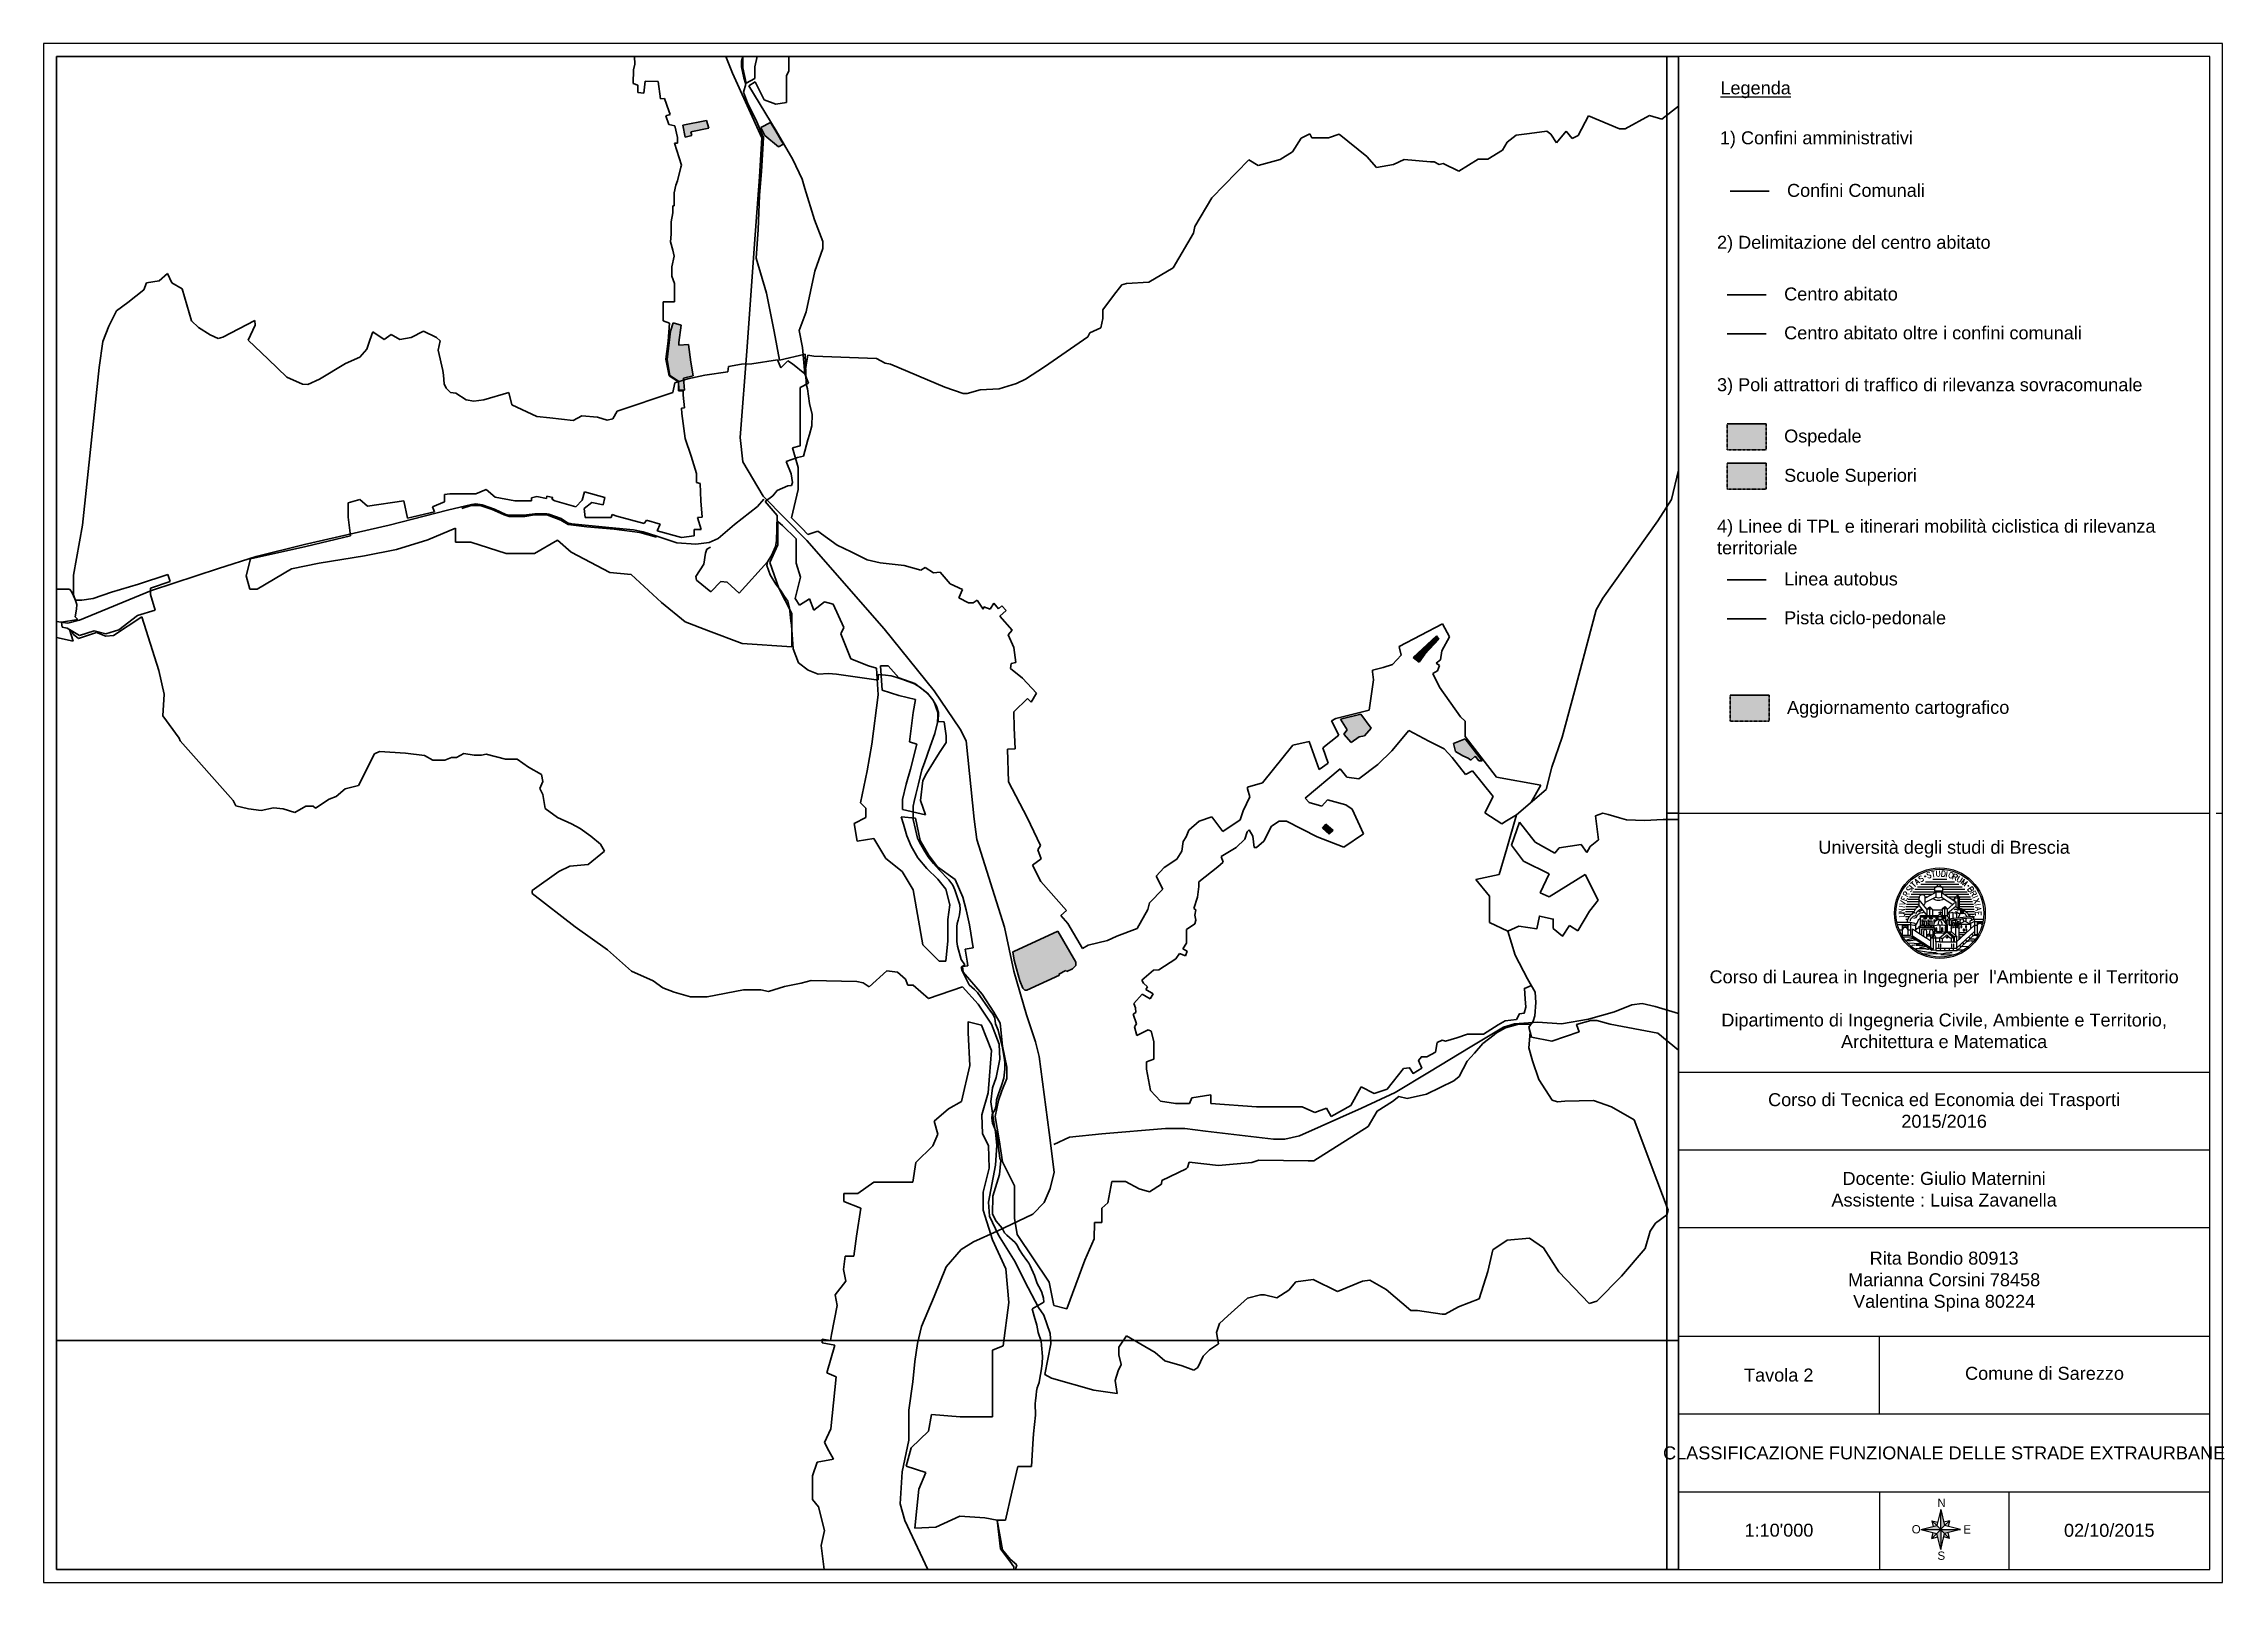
# Model space of a CAD drawing. Header units: millimetres. Extents: x 5124 to 5965, y 3127 to 3721.
import ezdxf

# ---------------------------------------------------------------- set-up
doc = ezdxf.new("R2010")
doc.units = ezdxf.units.MM
doc.header["$XCLIPFRAME"] = 2
doc.linetypes.add('TRATTEGGIATA', pattern=[19.05, 12.7, -6.35])
for name, color, linetype, lineweight in [('aggiornamento', 211, 'Continuous', 70), ('Centro abitato', 5, 'Continuous', 70), ('Centro abitato 2', 140, 'Continuous', 70), ('Confini', 10, 'Continuous', 70), ('Confini comunali', 10, 'Continuous', 50), ('ospedale', 242, 'Continuous', 70), ('pista ciclo-pedonale', 102, 'Continuous', 70), ('scuole', 50, 'Continuous', 70), ('trasporto pubblico', 30, 'Continuous', 70)]:
    doc.layers.add(name, color=color, linetype=linetype, lineweight=lineweight)
doc.layers.add('Cartiglio', color=255, linetype='Continuous')
doc.layers.add('CTR', color=7, linetype='Continuous')
doc.styles.add('ROMANC', font='romanc', dxfattribs={"width": 0.9, "height": 0.4})
doc.styles.get("Standard").update_dxf_attribs({"font": 'arial.ttf'})
picture_1 = doc.add_image_def('image1.tif', size_in_pixel=(12600, 7875))
picture_2 = doc.add_image_def('image2.tif', size_in_pixel=(12600, 7873))
picture_3 = doc.add_image_def('image3.tif', size_in_pixel=(12600, 7875))
picture_4 = doc.add_image_def('image4.tif', size_in_pixel=(12600, 7875))

msp = doc.modelspace()

# ---------------------------------------------------------------- hatches: boundary and pattern name
at = {"layer": 'aggiornamento', "transparency": 33554534}
h = msp.add_hatch(color=256, dxfattribs=at)
h.dxf.hatch_style = 1
h.paths.add_polyline_path([(5662.03, 3491.11), (5661.11, 3492.48), (5652.17, 3484.1), (5654.46, 3482.32), (5656.66, 3485.43)])
at = {"layer": 'aggiornamento', "linetype": 'TRATTEGGIATA', "ltscale": 0.0001, "transparency": 33554534}
h = msp.add_hatch(color=256, dxfattribs=at)
h.dxf.hatch_style = 1
h.paths.add_polyline_path([(5774.45, 3469.51), (5774.45, 3459.51), (5789.45, 3459.51), (5789.45, 3469.51)])
at = {"layer": 'aggiornamento', "transparency": 33554534}
h = msp.add_hatch(color=256, dxfattribs=at)
h.dxf.hatch_style = 1
h.paths.add_polyline_path([(5635.95, 3456.81), (5631.92, 3462.25), (5624.07, 3460.27), (5626.7, 3456.17), (5625.37, 3454.46), (5628.23, 3451.34), (5631.27, 3453.42), (5633.31, 3453.81)])
h = msp.add_hatch(color=256, dxfattribs=at)
h.dxf.hatch_style = 1
h.paths.add_polyline_path([(5672.18, 3452.76), (5667.72, 3450.93), (5668.45, 3447.8), (5671.34, 3446.16), (5673.32, 3445.24), (5674.33, 3444.47), (5676.07, 3446.01), (5677.42, 3444.23), (5678.73, 3444.23)])
h = msp.add_hatch(color=256, dxfattribs=at)
h.dxf.hatch_style = 1
h.paths.add_polyline_path([(5618.45, 3419.73), (5617.08, 3418.24), (5619.65, 3415.91), (5621.22, 3417.34)])
at = {"layer": 'Cartiglio', "lineweight": 5, "ltscale": 0.2}
h = msp.add_hatch(color=256, dxfattribs=at)
h.paths.add_polyline_path([(5852.3, 3150.89), (5854.22, 3148.97), (5854.55, 3150.35)])
h.paths.add_polyline_path([(5855.72, 3155.16), (5855.72, 3147.48), (5857.21, 3148.97)])
h.paths.add_polyline_path([(5857.21, 3148.97), (5858.59, 3148.64), (5859.13, 3150.89)])
h.paths.add_polyline_path([(5863.4, 3147.48), (5855.72, 3147.48), (5857.21, 3145.99)])
h.paths.add_polyline_path([(5859.13, 3144.07), (5857.21, 3145.99), (5856.88, 3144.61)])
h.paths.add_polyline_path([(5855.72, 3147.48), (5854.22, 3145.99), (5855.72, 3139.8)])
h.paths.add_polyline_path([(5852.85, 3146.32), (5852.3, 3144.07), (5854.22, 3145.99)])
h.paths.add_polyline_path([(5855.72, 3147.48), (5854.22, 3148.97), (5848.04, 3147.48)])
at = {"layer": 'ospedale', "transparency": 33554534}
h = msp.add_hatch(color=256, dxfattribs=at)
h.dxf.hatch_style = 1
h.paths.add_polyline_path([(5372.38, 3604.91), (5368.74, 3604.61), (5368.74, 3605.73), (5369.53, 3612.44), (5366.47, 3613.24), (5365.43, 3610.01), (5364.17, 3599.15), (5365.17, 3592.92), (5368.55, 3590.79), (5368.56, 3590.56), (5370.57, 3591.2), (5370.52, 3591.89), (5374.24, 3592.86), (5373.31, 3598.09)])
h.paths.add_polyline_path([(5370.57, 3591.2), (5368.56, 3590.56), (5368.69, 3587.23), (5370.87, 3587.23)])
at = {"layer": 'ospedale', "linetype": 'TRATTEGGIATA', "ltscale": 0.0001, "transparency": 33554534}
h = msp.add_hatch(color=256, dxfattribs=at)
h.dxf.hatch_style = 1
h.paths.add_polyline_path([(5788.34, 3564.25), (5788.34, 3574.25), (5773.34, 3574.25), (5773.34, 3564.25)])
at = {"layer": 'scuole', "transparency": 33554534}
h = msp.add_hatch(color=256, dxfattribs=at)
h.dxf.hatch_style = 1
h.paths.add_polyline_path([(5379.31, 3691.39), (5370.2, 3689.64), (5371.1, 3684.92), (5373.69, 3685.6), (5373.26, 3686.95), (5380.23, 3688.4)])
h.paths.add_polyline_path([(5405.41, 3688.58), (5404.04, 3690.56), (5400.39, 3688.72), (5401.83, 3685.56), (5407.16, 3681.25), (5409.1, 3682.27), (5408.1, 3683.96), (5407.06, 3685.76)])
at = {"layer": 'scuole', "linetype": 'TRATTEGGIATA', "ltscale": 0.0001, "transparency": 33554534}
h = msp.add_hatch(color=256, dxfattribs=at)
h.dxf.hatch_style = 1
h.paths.add_polyline_path([(5788.34, 3549.08), (5788.34, 3559.08), (5773.34, 3559.08), (5773.34, 3549.08)])
at = {"layer": 'scuole', "transparency": 33554534}
h = msp.add_hatch(color=256, dxfattribs=at)
h.dxf.hatch_style = 1
h.paths.add_polyline_path([(5521.87, 3365.24), (5521.87, 3366.48), (5515.03, 3378.46), (5498.01, 3370.63), (5497.56, 3370.45), (5498.14, 3367.31), (5498.97, 3363.9), (5500.34, 3359.28), (5501.41, 3356.49), (5502.22, 3355.7), (5502.98, 3355.7), (5515.6, 3361.52), (5515.38, 3361.91), (5518.11, 3363.25), (5518.4, 3362.89), (5520.65, 3363.94)])

# ---------------------------------------------------------------- linework, layer by layer
at = {"layer": 'aggiornamento'}
for p, q in [((5652.17, 3484.1), (5661.11, 3492.48)), ((5656.66, 3485.43), (5654.46, 3482.32)), ((5662.03, 3491.11), (5656.66, 3485.43)), ((5661.11, 3492.48), (5662.03, 3491.11)), ((5654.46, 3482.32), (5652.17, 3484.1)), ((5624.07, 3460.27), (5631.92, 3462.25)), ((5626.7, 3456.17), (5624.07, 3460.27)), ((5631.92, 3462.25), (5635.95, 3456.81)), ((5625.37, 3454.46), (5626.7, 3456.17)), ((5628.23, 3451.34), (5625.37, 3454.46)), ((5631.27, 3453.42), (5628.23, 3451.34)), ((5633.31, 3453.81), (5631.27, 3453.42)), ((5635.95, 3456.81), (5633.31, 3453.81)), ((5672.18, 3452.76), (5667.72, 3450.93)), ((5667.72, 3450.93), (5668.45, 3447.8)), ((5678.73, 3444.23), (5672.18, 3452.76)), ((5668.45, 3447.8), (5671.34, 3446.16)), ((5671.34, 3446.16), (5673.32, 3445.24)), ((5673.32, 3445.24), (5674.33, 3444.47)), ((5674.33, 3444.47), (5676.07, 3446.01)), ((5676.07, 3446.01), (5677.42, 3444.23)), ((5677.42, 3444.23), (5678.73, 3444.23)), ((5618.45, 3419.73), (5617.08, 3418.24)), ((5617.08, 3418.24), (5619.65, 3415.91)), ((5621.22, 3417.34), (5618.45, 3419.73)), ((5619.65, 3415.91), (5621.22, 3417.34))]:
    msp.add_line(p, q, dxfattribs=at)
at = {"layer": 'aggiornamento', "ltscale": 100}
msp.add_line((5774.45, 3469.51), (5789.45, 3469.51), dxfattribs=at)
at = {"layer": 'aggiornamento', "linetype": 'TRATTEGGIATA', "ltscale": 0.0001}
for p, q in [((5774.45, 3459.51), (5774.45, 3469.51)), ((5789.45, 3469.51), (5789.45, 3459.51)), ((5789.45, 3459.51), (5774.45, 3459.51))]:
    msp.add_line(p, q, dxfattribs=at)
at = {"layer": 'Cartiglio'}
for p, q in [((5754.53, 3424.07), (5754.53, 3716.07)), ((5754.53, 3424.07), (5754.53, 3132.07)), ((5844.25, 3392.72), (5852.61, 3392.72)), ((5844.94, 3393.68), (5853.61, 3393.68)), ((5845.78, 3394.64), (5853.27, 3394.64)), ((5846.8, 3395.6), (5853.82, 3395.6)), ((5848.08, 3396.56), (5862.75, 3396.56)), ((5853.81, 3393.36), (5849.75, 3391.22)), ((5849.8, 3397.51), (5861.03, 3397.51)), ((5852.7, 3398.47), (5858.13, 3398.47)), ((5853.27, 3395.11), (5854.94, 3396.58)), ((5853.27, 3395.11), (5853.27, 3394)), ((5853.27, 3394), (5856.44, 3394.06)), ((5853.42, 3394), (5853.81, 3393.36)), ((5853.81, 3393.36), (5853.81, 3391.63)), ((5854.94, 3396.58), (5856.44, 3395.17)), ((5856.23, 3394.05), (5855.96, 3393.37)), ((5855.96, 3393.37), (5855.96, 3391.61)), ((5855.96, 3393.37), (5861.5, 3389.73)), ((5855.99, 3395.6), (5864.03, 3395.6)), ((5856.08, 3393.68), (5865.89, 3393.68)), ((5856.44, 3395.17), (5856.44, 3394.06)), ((5856.44, 3394.64), (5865.05, 3394.64)), ((5856.94, 3392.72), (5866.58, 3392.72)), ((5862.18, 3392.29), (5861.23, 3391.28)), ((5862.18, 3392.29), (5863.01, 3391.13)), ((5862.27, 3391.28), (5862.18, 3392.29)), ((5842.06, 3385.06), (5844.54, 3385.06)), ((5842.07, 3386.02), (5845.39, 3386.02)), ((5842.12, 3384.11), (5843.66, 3384.11)), ((5842.15, 3386.98), (5846.03, 3386.98)), ((5842.3, 3387.94), (5846.92, 3387.94)), ((5842.52, 3388.89), (5847.42, 3388.89)), ((5842.82, 3389.85), (5847.42, 3389.85)), ((5843.2, 3390.81), (5847.42, 3390.81)), ((5843.68, 3391.77), (5847.49, 3391.77)), ((5847.42, 3388.26), (5847.42, 3391.36)), ((5850.42, 3386.94), (5847.42, 3390.58)), ((5847.42, 3388.26), (5850.42, 3384.49)), ((5847.95, 3384.51), (5854.84, 3384.51)), ((5847.95, 3380.5), (5847.95, 3384.51)), ((5847.95, 3383.97), (5854.75, 3383.97)), ((5849.13, 3384.51), (5849.13, 3383.97)), ((5849.68, 3391.77), (5850.79, 3391.77)), ((5853.81, 3391.63), (5849.75, 3389.48)), ((5849.75, 3389.48), (5849.75, 3391.38)), ((5850.42, 3386.94), (5851.49, 3387.88)), ((5851.45, 3386.98), (5850.42, 3386.94)), ((5850.42, 3386.94), (5850.42, 3384.51)), ((5850.51, 3383.97), (5850.51, 3384.51)), ((5851.49, 3387.88), (5851.41, 3386.94)), ((5851.42, 3386.98), (5851.42, 3384.51)), ((5852.55, 3386.87), (5851.45, 3386.98)), ((5851.49, 3387.88), (5852.55, 3386.87)), ((5851.8, 3383.97), (5851.8, 3384.51)), ((5852.55, 3386.87), (5852.55, 3384.51)), ((5852.55, 3386.68), (5856.25, 3386.68)), ((5853.11, 3383.97), (5853.11, 3384.51)), ((5854.32, 3383.97), (5854.32, 3384.51)), ((5854.75, 3384.17), (5856.11, 3384.17)), ((5854.75, 3382.9), (5854.75, 3384.17)), ((5854.91, 3385.66), (5856.03, 3385.66)), ((5855.47, 3386.08), (5855.47, 3384.85)), ((5855.96, 3391.61), (5860.35, 3388.73)), ((5856.02, 3384.51), (5857.57, 3384.51)), ((5856.11, 3384.17), (5856.11, 3382.88)), ((5856.11, 3383.97), (5857.57, 3383.97)), ((5856.24, 3387.07), (5857.29, 3387.95)), ((5856.25, 3387.06), (5856.25, 3384.51)), ((5857.19, 3387.04), (5856.25, 3387.06)), ((5857.04, 3383.97), (5857.04, 3384.51)), ((5857.29, 3387.95), (5857.17, 3387.04)), ((5857.17, 3387.04), (5857.17, 3384.51)), ((5858.2, 3386.96), (5857.19, 3387.04)), ((5857.29, 3387.95), (5858.2, 3386.96)), ((5857.57, 3384.51), (5857.57, 3381.64)), ((5861.5, 3389.73), (5858.2, 3386.86)), ((5861.5, 3387.97), (5858.2, 3385.11)), ((5858.2, 3386.96), (5858.2, 3384.31)), ((5858.2, 3382.68), (5868.37, 3383.77)), ((5858.39, 3391.77), (5861.68, 3391.77)), ((5858.51, 3383.28), (5867.9, 3384.29)), ((5860.43, 3385.67), (5858.66, 3385.27)), ((5858.93, 3384.92), (5858.66, 3385.27)), ((5858.93, 3385.33), (5858.93, 3385.33)), ((5858.93, 3384.92), (5858.93, 3383.33)), ((5859.85, 3390.81), (5861.23, 3390.81)), ((5860.43, 3385.67), (5862, 3385.36)), ((5860.43, 3385.67), (5860.43, 3383.49)), ((5861.23, 3391.28), (5862.27, 3391.28)), ((5861.23, 3389.9), (5861.23, 3391.28)), ((5861.5, 3389.73), (5861.5, 3387.97)), ((5861.5, 3387.97), (5862.27, 3387.24)), ((5861.79, 3385), (5862, 3385.36)), ((5861.79, 3385), (5861.79, 3383.63)), ((5863.01, 3391.13), (5862.27, 3391.28)), ((5862.27, 3391.28), (5862.27, 3387.24)), ((5862.27, 3387.24), (5863.01, 3387.24)), ((5862.55, 3391.77), (5867.15, 3391.77)), ((5863.01, 3387.24), (5863.01, 3391.13)), ((5863.01, 3390.81), (5867.62, 3390.81)), ((5863.01, 3389.85), (5868.01, 3389.85)), ((5863.01, 3388.89), (5868.31, 3388.89)), ((5863.01, 3387.94), (5868.53, 3387.94)), ((5863.12, 3385.22), (5864.96, 3385.41)), ((5864.42, 3386.98), (5868.68, 3386.98)), ((5865.12, 3386.02), (5868.76, 3386.02)), ((5866.25, 3385.06), (5868.77, 3385.06)), ((5868.37, 3383.77), (5867.9, 3384.29)), ((5868.07, 3384.11), (5868.71, 3384.11)), ((5868.37, 3383.77), (5868.37, 3382.95)), ((5868.37, 3383.63), (5868.66, 3383.63)), ((5838.8, 3381.97), (5844.04, 3381.97)), ((5839.01, 3381.06), (5844.04, 3381.06)), ((5839.69, 3379.03), (5840.99, 3379.03)), ((5844.04, 3376.79), (5840.79, 3376.79)), ((5840.99, 3376.79), (5840.99, 3380.69)), ((5840.99, 3380.69), (5843.01, 3380.69)), ((5841.43, 3379.76), (5840.99, 3380.31)), ((5841.14, 3376.22), (5844.5, 3376.22)), ((5842.02, 3379.93), (5842.07, 3380.69)), ((5842.24, 3383.15), (5843.1, 3383.15)), ((5842.58, 3379.75), (5843.01, 3380.36)), ((5843.01, 3380.69), (5843.01, 3376.79)), ((5843.01, 3379.03), (5844.04, 3379.03)), ((5844.04, 3381.97), (5845.79, 3381.59)), ((5844.04, 3381.97), (5844.04, 3381.06)), ((5844.04, 3381.06), (5846.01, 3380.64)), ((5844.04, 3381.06), (5844.04, 3376.79)), ((5844.87, 3376.68), (5844.5, 3376.22)), ((5844.5, 3376.22), (5852.38, 3371.07)), ((5844.87, 3376.68), (5844.87, 3379.31)), ((5844.87, 3379.31), (5849.04, 3376.58)), ((5844.87, 3376.68), (5852.75, 3371.53)), ((5845.67, 3376.15), (5845.31, 3375.69)), ((5845.79, 3381.59), (5845.79, 3381.2)), ((5845.79, 3381.2), (5846.01, 3381.15)), ((5846.01, 3381.15), (5846.01, 3380.64)), ((5846.01, 3380.64), (5846.01, 3378.57)), ((5846.7, 3375.48), (5846.33, 3375.02)), ((5853.15, 3379.93), (5847.73, 3379.93)), ((5852.94, 3380.5), (5847.94, 3380.5)), ((5848.32, 3379.27), (5848.32, 3377.06)), ((5853.15, 3379.27), (5848.32, 3379.27)), ((5848.48, 3382.89), (5848.83, 3382.89)), ((5848.48, 3382.89), (5848.48, 3382.08)), ((5848.48, 3382.08), (5848.83, 3382.08)), ((5848.48, 3381.14), (5848.48, 3380.5)), ((5848.48, 3381.14), (5848.83, 3381.14)), ((5848.83, 3380.5), (5848.48, 3380.5)), ((5848.83, 3382.89), (5848.83, 3382.08)), ((5848.83, 3381.14), (5848.83, 3380.5)), ((5849.09, 3383.5), (5850.32, 3383.5)), ((5849.09, 3383.5), (5849.25, 3383.2)), ((5849.25, 3383.2), (5850.15, 3383.2)), ((5849.28, 3382.41), (5850.1, 3382.41)), ((5849.28, 3382.41), (5849.28, 3380.5)), ((5849.28, 3380.5), (5850.1, 3380.5)), ((5850.1, 3382.41), (5850.1, 3380.5)), ((5850.32, 3383.5), (5850.15, 3383.2)), ((5850.36, 3376.68), (5851.79, 3376.65)), ((5850.36, 3375.72), (5851.88, 3374.73)), ((5850.71, 3382.89), (5850.71, 3382.08)), ((5850.71, 3382.89), (5851.06, 3382.89)), ((5850.71, 3382.08), (5851.06, 3382.08)), ((5850.71, 3381.14), (5851.06, 3381.14)), ((5850.71, 3381.14), (5850.71, 3380.5)), ((5850.71, 3380.5), (5851.06, 3380.5)), ((5851.06, 3382.89), (5851.06, 3382.08)), ((5851.06, 3381.14), (5851.06, 3380.5)), ((5851.13, 3377.34), (5851.79, 3376.65)), ((5851.32, 3383.5), (5851.48, 3383.2)), ((5851.32, 3383.5), (5852.56, 3383.5)), ((5851.48, 3383.2), (5852.38, 3383.2)), ((5851.51, 3382.41), (5851.51, 3380.5)), ((5851.51, 3382.41), (5852.33, 3382.41)), ((5851.51, 3380.5), (5852.33, 3380.5)), ((5851.79, 3376.65), (5851.76, 3374.8)), ((5851.88, 3375.82), (5853.16, 3376.97)), ((5851.88, 3372.09), (5851.88, 3375.82)), ((5851.88, 3375.82), (5852.76, 3375.82)), ((5852.33, 3382.41), (5852.33, 3380.5)), ((5852.56, 3383.5), (5852.38, 3383.2)), ((5852.76, 3375.82), (5852.75, 3371.53)), ((5852.76, 3375.82), (5853.1, 3376.91)), ((5852.76, 3375.82), (5853.88, 3375.82)), ((5852.94, 3380.5), (5854.65, 3380.92)), ((5853.15, 3379.93), (5852.94, 3380.5)), ((5853.08, 3382.89), (5853.08, 3382.08)), ((5853.08, 3382.89), (5853.43, 3382.89)), ((5853.08, 3382.08), (5853.43, 3382.08)), ((5853.15, 3379.93), (5853.16, 3376.97)), ((5853.16, 3376.97), (5853.88, 3375.82)), ((5853.43, 3382.89), (5853.43, 3382.08)), ((5853.69, 3383.5), (5854.75, 3383.5)), ((5853.69, 3383.5), (5853.85, 3383.2)), ((5853.85, 3383.2), (5854.75, 3383.2)), ((5854.65, 3380.92), (5855.4, 3380.95)), ((5855.25, 3375.83), (5858.03, 3378.24)), ((5855.25, 3375.83), (5855.87, 3375.8)), ((5855.4, 3380.95), (5855.39, 3380.31)), ((5855.39, 3380.31), (5855.39, 3378.26)), ((5855.4, 3380.95), (5857.2, 3380.75)), ((5855.87, 3375.8), (5856.65, 3375.8)), ((5856.13, 3383.5), (5857.36, 3383.5)), ((5856.13, 3383.5), (5856.28, 3383.2)), ((5856.28, 3383.2), (5857.19, 3383.2)), ((5856.33, 3375.8), (5856.31, 3374.31)), ((5856.65, 3375.8), (5858.04, 3376.98)), ((5857.36, 3383.5), (5857.19, 3383.2)), ((5857.2, 3380.75), (5857.84, 3380.46)), ((5857.57, 3381.64), (5858.21, 3381.09)), ((5857.84, 3380.46), (5857.57, 3379.99)), ((5857.57, 3380.01), (5857.57, 3377.84)), ((5858.03, 3378.24), (5860.8, 3375.83)), ((5858.03, 3378.24), (5859.82, 3378.24)), ((5858.04, 3376.98), (5859.27, 3375.83)), ((5858.21, 3378.24), (5858.2, 3382.68)), ((5858.22, 3382.68), (5858.51, 3383.28)), ((5860.93, 3376.3), (5858.91, 3378.24)), ((5859, 3382.77), (5859, 3380.71)), ((5859, 3380.71), (5859.82, 3380.79)), ((5859.27, 3375.83), (5860.2, 3375.83)), ((5859.82, 3379.3), (5859.6, 3379.67)), ((5859.61, 3379.65), (5861.45, 3380.17)), ((5859.78, 3375.83), (5859.78, 3374.31)), ((5859.82, 3382.27), (5861.45, 3382.73)), ((5859.82, 3379.69), (5859.82, 3382.27)), ((5859.82, 3378.24), (5859.82, 3379.3)), ((5859.82, 3378.24), (5862.01, 3376.3)), ((5859.95, 3382.87), (5859.95, 3382.31)), ((5860.8, 3375.83), (5860.2, 3375.83)), ((5860.8, 3375.83), (5860.8, 3374.31)), ((5860.93, 3376.3), (5860.93, 3374.31)), ((5862.01, 3376.3), (5860.93, 3376.3)), ((5861.45, 3382.73), (5861.45, 3376.8)), ((5861.45, 3382.73), (5862.76, 3382.22)), ((5861.45, 3380.17), (5862.93, 3379.59)), ((5861.75, 3374.31), (5868.72, 3380.74)), ((5861.75, 3371.85), (5868.72, 3378.28)), ((5861.75, 3376.3), (5861.75, 3371.85)), ((5862.06, 3371.05), (5868.7, 3377.17)), ((5862.76, 3382.22), (5862.77, 3379.64)), ((5862.77, 3381.11), (5865.05, 3382.29)), ((5862.77, 3381.11), (5867.17, 3381.11)), ((5862.77, 3379.22), (5862.94, 3379.61)), ((5862.77, 3379.22), (5862.77, 3375.25)), ((5862.77, 3377.94), (5865.69, 3377.94)), ((5862.77, 3377.17), (5864.85, 3377.17)), ((5862.77, 3376.21), (5863.81, 3376.21)), ((5865.05, 3382.29), (5867.17, 3381.11)), ((5865.35, 3375.17), (5865.67, 3374.37)), ((5865.41, 3383.45), (5865.41, 3382.09)), ((5866.59, 3376.32), (5866.91, 3375.52)), ((5868.7, 3383.11), (5866.98, 3382.27)), ((5866.98, 3382.27), (5866.98, 3381.83)), ((5868.7, 3382.14), (5866.98, 3381.29)), ((5867.17, 3381.39), (5867.17, 3379.31)), ((5867.78, 3377.41), (5868.09, 3376.61)), ((5868.7, 3383.11), (5868.7, 3382.67)), ((5868.7, 3383.11), (5872.23, 3383.11)), ((5868.7, 3382.14), (5868.7, 3377.17)), ((5868.7, 3382.14), (5872.06, 3382.14)), ((5868.7, 3380.72), (5869.8, 3380.72)), ((5868.7, 3377.17), (5869.8, 3377.17)), ((5869.8, 3381.78), (5869.8, 3377.17)), ((5869.8, 3381.78), (5871.99, 3381.78)), ((5869.8, 3381.59), (5870.2, 3381.21)), ((5870.85, 3381.78), (5870.85, 3381.38)), ((5847.6, 3374.9), (5847.23, 3374.43)), ((5848.74, 3374.15), (5848.37, 3373.69)), ((5849.98, 3373.34), (5849.61, 3372.88)), ((5851.31, 3372.47), (5850.94, 3372.01)), ((5852.75, 3371.53), (5852.38, 3371.07)), ((5853.88, 3371.05), (5852.38, 3371.07)), ((5853.88, 3374.31), (5853.88, 3371.05)), ((5853.88, 3371.85), (5861.75, 3371.85)), ((5853.88, 3371.05), (5862.06, 3371.05)), ((5855.25, 3374.31), (5861.75, 3374.31)), ((5855.66, 3371.85), (5855.5, 3371.05)), ((5857.32, 3371.85), (5857.23, 3371.05)), ((5858.94, 3371.85), (5858.92, 3371.05)), ((5860.56, 3371.85), (5860.55, 3371.09)), ((5861.75, 3371.85), (5862.06, 3371.05)), ((5862.32, 3371.28), (5864.84, 3371.28)), ((5863.07, 3373.06), (5863.38, 3372.26)), ((5864.23, 3374.13), (5864.54, 3373.34))]:
    msp.add_line(p, q, dxfattribs=at)
at = {"layer": 'Cartiglio', "ltscale": 100}
for p, q in [((5754.53, 3424.07), (5959.53, 3424.07)), ((5962.03, 3424.07), (5964.53, 3424.07)), ((5754.53, 3324.07), (5959.53, 3324.07)), ((5754.53, 3294.07), (5959.53, 3294.07)), ((5754.53, 3264.07), (5959.53, 3264.07)), ((5754.53, 3222.08), (5959.53, 3222.08)), ((5832.03, 3192.08), (5832.03, 3222.08)), ((5754.53, 3192.08), (5959.53, 3192.08)), ((5754.53, 3162.08), (5959.53, 3162.08)), ((5832.03, 3162.08), (5832.03, 3132.07)), ((5882.03, 3162.08), (5882.03, 3132.07))]:
    msp.add_line(p, q, dxfattribs=at)
at = {"layer": 'Cartiglio', "lineweight": 25, "ltscale": 0.1}
for p, q in [((5848.04, 3147.48), (5854.22, 3148.97)), ((5852.3, 3150.89), (5854.55, 3150.35)), ((5854.22, 3148.97), (5852.3, 3150.89)), ((5852.3, 3150.89), (5852.85, 3148.64)), ((5855.72, 3155.16), (5854.22, 3148.97)), ((5854.22, 3148.97), (5857.21, 3145.99)), ((5857.21, 3148.97), (5854.22, 3145.99)), ((5855.72, 3147.48), (5855.72, 3155.16)), ((5855.72, 3155.16), (5857.21, 3148.97)), ((5855.72, 3147.48), (5855.72, 3150.89)), ((5859.13, 3150.89), (5856.88, 3150.35)), ((5857.21, 3148.97), (5859.13, 3150.89)), ((5863.4, 3147.48), (5857.21, 3148.97)), ((5859.13, 3150.89), (5858.59, 3148.64)), ((5848.04, 3147.48), (5855.72, 3147.48)), ((5848.04, 3147.48), (5854.22, 3145.99)), ((5852.3, 3144.07), (5852.85, 3146.32)), ((5854.22, 3145.99), (5852.3, 3144.07)), ((5852.3, 3144.07), (5854.55, 3144.61)), ((5855.72, 3139.8), (5854.22, 3145.99)), ((5855.72, 3147.48), (5863.4, 3147.48)), ((5855.72, 3147.48), (5855.72, 3139.8)), ((5855.72, 3139.8), (5857.21, 3145.99)), ((5859.13, 3144.07), (5856.88, 3144.61)), ((5863.4, 3147.48), (5857.21, 3145.99)), ((5857.21, 3145.99), (5859.13, 3144.07)), ((5859.13, 3144.07), (5858.59, 3146.32))]:
    msp.add_line(p, q, dxfattribs=at)
at = {"layer": 'Cartiglio'}
for points in [[(5123.53, 3127.07), (5964.53, 3127.07), (5964.53, 3721.07), (5123.53, 3721.07)], [(5128.53, 3132.07), (5959.53, 3132.07), (5959.53, 3716.07), (5128.53, 3716.07)], [(5847.94, 3380.5), (5847.46, 3380.18), (5847.16, 3379.94), (5847.07, 3379.7), (5846.73, 3379.41), (5846.35, 3379.33), (5846.18, 3379.08), (5846.01, 3378.92), (5846.01, 3378.57), (5847.72, 3377.45), (5847.72, 3379.91)], [(5853.74, 3379.44), (5853.74, 3378.56), (5854.28, 3378.56), (5854.28, 3379.44), (5854.03, 3379.7)], [(5853.88, 3374.31), (5853.88, 3375.82), (5855.25, 3375.83), (5855.25, 3374.31)], [(5856.03, 3379.58), (5856.03, 3378.6), (5856.59, 3378.55), (5856.59, 3379.6), (5856.32, 3379.86)], [(5854.82, 3373.41), (5854.82, 3372.28), (5855.03, 3372.28), (5855.03, 3373.41)], [(5855.6, 3373.41), (5855.6, 3372.28), (5855.81, 3372.28), (5855.81, 3373.41)], [(5859.86, 3373.41), (5859.86, 3372.28), (5860.07, 3372.28), (5860.07, 3373.41)], [(5860.61, 3373.41), (5860.61, 3372.28), (5860.82, 3372.28), (5860.82, 3373.41)]]:
    msp.add_lwpolyline(points, close=True, dxfattribs=at)
for points in [[(5847.33, 3388.29), (5846.91, 3387.93), (5846.57, 3387.6), (5846.3, 3387.31), (5846.08, 3387.05), (5845.91, 3386.82), (5845.78, 3386.61), (5845.66, 3386.42), (5845.56, 3386.26), (5845.45, 3386.11), (5845.35, 3385.97), (5845.25, 3385.85), (5845.15, 3385.74), (5845.05, 3385.64), (5844.96, 3385.55), (5844.88, 3385.47), (5844.8, 3385.39), (5844.74, 3385.31), (5844.68, 3385.24), (5844.62, 3385.17), (5844.57, 3385.09), (5844.51, 3385.02), (5844.45, 3384.94), (5844.38, 3384.86), (5844.31, 3384.77), (5844.22, 3384.68), (5844.12, 3384.58), (5844.02, 3384.48), (5843.92, 3384.38), (5843.81, 3384.27), (5843.71, 3384.16), (5843.61, 3384.05), (5843.53, 3383.94), (5843.45, 3383.84), (5843.39, 3383.74), (5843.33, 3383.63), (5843.28, 3383.53), (5843.24, 3383.43), (5843.19, 3383.34), (5843.14, 3383.24), (5843.09, 3383.14), (5843.03, 3383.03), (5842.98, 3382.93), (5842.91, 3382.81), (5842.86, 3382.68), (5842.8, 3382.54), (5842.76, 3382.37), (5842.72, 3382.18), (5842.7, 3381.97)], [(5844.07, 3382.85), (5844.35, 3383.51), (5844.68, 3383.76), (5845.21, 3384.26), (5845.68, 3384.43), (5846.21, 3384.6)], [(5845.92, 3385.39), (5845.72, 3385.48), (5845.32, 3385.47), (5844.88, 3385.3), (5844.51, 3384.93)], [(5845.31, 3383.42), (5846.22, 3383.76), (5846.54, 3384.11), (5846.75, 3384.71), (5847.38, 3385.27), (5847.93, 3385.57), (5848.8, 3385.72), (5849.27, 3385.86)], [(5845.73, 3387.22), (5845.73, 3387.22)], [(5846.18, 3385.04), (5846.39, 3385.52), (5846.69, 3386), (5847.1, 3386.49), (5847.67, 3386.85), (5848.12, 3387.11)], [(5846.81, 3386.05), (5846.81, 3386.05)], [(5847.51, 3385.76), (5847.57, 3386.08), (5847.9, 3386.33), (5848.26, 3386.55), (5848.5, 3386.69)], [(5857.62, 3384.5), (5857.95, 3384.45), (5858.16, 3384.35), (5858.39, 3384.14), (5858.56, 3383.86), (5858.68, 3383.67), (5858.89, 3383.49)], [(5861.01, 3386.83), (5861.24, 3386.9)], [(5861.24, 3386.9), (5861.41, 3386.95), (5861.68, 3386.95), (5861.82, 3386.94), (5861.95, 3386.83), (5862.07, 3386.74), (5862.21, 3386.74), (5862.41, 3386.71), (5862.57, 3386.81), (5862.75, 3386.81), (5862.91, 3386.78), (5863.05, 3386.69), (5863.27, 3386.66), (5863.5, 3386.74)], [(5861.24, 3386.01), (5861.53, 3385.98)], [(5861.53, 3385.98), (5861.72, 3385.97), (5861.9, 3385.97), (5862.02, 3385.9), (5862.11, 3385.82), (5862.19, 3385.68), (5862.3, 3385.54), (5862.38, 3385.46), (5862.48, 3385.42), (5862.71, 3385.37), (5862.97, 3385.35)], [(5863.11, 3385.22), (5863.07, 3385.1), (5863.05, 3385.02), (5863.03, 3384.95), (5863.01, 3384.91), (5863, 3384.87), (5862.99, 3384.85), (5862.99, 3384.83), (5862.98, 3384.81), (5862.97, 3384.78), (5862.96, 3384.75), (5862.95, 3384.72), (5862.94, 3384.69), (5862.93, 3384.65), (5862.92, 3384.61), (5862.9, 3384.58), (5862.89, 3384.54), (5862.87, 3384.5), (5862.86, 3384.47), (5862.84, 3384.44), (5862.83, 3384.41), (5862.81, 3384.38), (5862.8, 3384.35), (5862.78, 3384.32), (5862.77, 3384.3), (5862.75, 3384.27), (5862.73, 3384.25), (5862.72, 3384.23), (5862.7, 3384.21), (5862.69, 3384.19), (5862.68, 3384.17), (5862.66, 3384.15), (5862.65, 3384.12), (5862.64, 3384.1), (5862.63, 3384.08), (5862.63, 3384.06), (5862.62, 3384.04), (5862.61, 3384.02), (5862.61, 3384), (5862.6, 3383.98), (5862.6, 3383.96), (5862.6, 3383.94), (5862.6, 3383.92), (5862.6, 3383.9), (5862.6, 3383.88), (5862.6, 3383.87), (5862.6, 3383.85), (5862.6, 3383.84), (5862.6, 3383.82), (5862.61, 3383.81), (5862.62, 3383.8), (5862.62, 3383.78), (5862.63, 3383.77), (5862.64, 3383.76), (5862.65, 3383.75), (5862.66, 3383.74), (5862.68, 3383.73)], [(5863.01, 3387.24), (5863.59, 3387.16), (5863.97, 3387.05), (5864.37, 3387), (5864.73, 3386.83), (5864.9, 3386.57), (5865.02, 3386.24), (5865.13, 3385.99), (5865.41, 3385.91), (5865.53, 3385.85), (5865.67, 3385.68), (5865.93, 3385.52), (5866, 3385.35), (5866.19, 3385.14), (5866.34, 3384.92), (5866.63, 3384.44), (5866.94, 3384.33), (5867.16, 3384.21)], [(5864.93, 3385.42), (5864.99, 3385.31), (5865.03, 3385.23), (5865.06, 3385.18), (5865.08, 3385.13), (5865.1, 3385.1), (5865.11, 3385.08), (5865.12, 3385.06), (5865.13, 3385.04), (5865.15, 3385.02), (5865.16, 3384.99), (5865.18, 3384.96), (5865.19, 3384.93), (5865.21, 3384.9), (5865.23, 3384.86), (5865.25, 3384.83), (5865.28, 3384.8), (5865.3, 3384.77), (5865.32, 3384.73), (5865.34, 3384.71), (5865.36, 3384.68), (5865.38, 3384.65), (5865.4, 3384.63), (5865.42, 3384.6), (5865.44, 3384.58), (5865.46, 3384.56), (5865.48, 3384.54), (5865.5, 3384.52), (5865.52, 3384.51), (5865.54, 3384.49), (5865.56, 3384.47), (5865.57, 3384.45), (5865.59, 3384.44), (5865.6, 3384.42), (5865.62, 3384.4), (5865.63, 3384.38), (5865.64, 3384.36), (5865.65, 3384.34), (5865.66, 3384.32), (5865.66, 3384.3), (5865.67, 3384.28), (5865.68, 3384.26), (5865.68, 3384.24), (5865.69, 3384.23), (5865.69, 3384.21), (5865.69, 3384.19), (5865.69, 3384.18), (5865.69, 3384.16), (5865.69, 3384.15), (5865.69, 3384.14), (5865.69, 3384.12), (5865.68, 3384.11), (5865.68, 3384.09), (5865.67, 3384.08), (5865.66, 3384.07), (5865.65, 3384.06), (5865.64, 3384.04)], [(5845.12, 3375.61), (5843.77, 3375.41), (5842.57, 3374.99), (5842.78, 3374.93), (5842.99, 3374.91), (5843.21, 3374.89), (5843.42, 3374.88), (5843.64, 3374.89), (5843.86, 3374.9), (5844.07, 3374.91), (5844.29, 3374.94), (5844.51, 3374.97), (5844.72, 3375), (5844.94, 3375.03), (5845.15, 3375.06), (5845.36, 3375.08), (5845.57, 3375.1), (5845.98, 3375.11), (5845.36, 3375.61)], [(5844.03, 3382.48), (5844.07, 3382.85)], [(5846.07, 3380.8), (5846.41, 3381.12), (5846.79, 3381.75), (5847.03, 3382.52), (5847.25, 3382.94), (5847.7, 3383.32)], [(5851.13, 3377.34), (5850.42, 3376.73)], [(5858.05, 3378.24), (5858.91, 3378.24), (5860.93, 3376.3), (5860.93, 3374.31), (5860.8, 3374.31), (5860.8, 3375.83), (5858.05, 3378.24)], [(5859, 3382.77), (5859.95, 3382.87), (5859.95, 3382.31), (5859.82, 3382.27), (5859.82, 3380.79), (5859, 3380.71), (5859, 3382.77)], [(5866.9, 3375.51), (5868.11, 3375.45), (5868.12, 3375.45), (5868.13, 3375.45), (5868.14, 3375.45), (5868.16, 3375.45), (5868.17, 3375.45), (5868.18, 3375.45), (5868.2, 3375.45), (5868.21, 3375.45), (5868.22, 3375.45), (5868.24, 3375.46), (5868.25, 3375.46), (5868.27, 3375.47), (5868.28, 3375.47), (5868.32, 3375.49), (5868.34, 3375.47), (5868.36, 3375.46), (5868.38, 3375.45), (5868.41, 3375.45), (5868.43, 3375.45), (5868.46, 3375.45), (5868.48, 3375.45), (5868.51, 3375.45), (5868.53, 3375.44), (5868.56, 3375.44), (5868.59, 3375.44), (5868.61, 3375.44), (5868.64, 3375.44), (5868.67, 3375.43), (5869.06, 3375.31)], [(5868.39, 3376.89), (5870.09, 3376.89)], [(5842.87, 3373.96), (5848.03, 3373.72)], [(5845.77, 3373.1), (5844.59, 3372.86), (5844.58, 3372.85), (5844.57, 3372.84), (5844.56, 3372.83), (5844.55, 3372.82), (5844.54, 3372.81), (5844.53, 3372.8), (5844.52, 3372.79), (5844.51, 3372.79), (5844.3, 3372.57)], [(5849.8, 3371.7), (5846.19, 3371.66), (5846.18, 3371.65), (5846.17, 3371.64), (5846.16, 3371.63), (5846.15, 3371.62), (5846.14, 3371.61), (5846.13, 3371.6), (5846.12, 3371.59), (5845.89, 3371.35)], [(5848.36, 3373.51), (5846.1, 3373.15), (5846.1, 3373.14), (5846.11, 3373.13), (5846.12, 3373.13), (5846.12, 3373.12), (5846.13, 3373.11), (5846.14, 3373.1), (5846.15, 3373.09), (5846.16, 3373.09), (5846.17, 3373.08), (5846.19, 3373.07), (5848.93, 3373.07), (5848.94, 3373.08), (5848.95, 3373.09), (5848.96, 3373.1), (5848.97, 3373.11), (5848.98, 3373.12), (5848.99, 3373.13), (5849, 3373.14), (5849.01, 3373.15)], [(5846.18, 3371.16), (5850.39, 3370.46), (5850.99, 3370.39), (5851.58, 3370.33), (5852.17, 3370.29), (5852.76, 3370.26), (5853.35, 3370.23), (5853.94, 3370.22)], [(5850.01, 3372.49), (5847.59, 3372.2), (5849.68, 3371.84), (5849.68, 3371.83), (5849.69, 3371.83), (5849.7, 3371.83), (5849.71, 3371.83), (5849.72, 3371.82), (5849.73, 3371.82), (5849.73, 3371.81), (5849.75, 3371.8), (5849.76, 3371.8), (5849.77, 3371.79), (5849.78, 3371.78), (5849.79, 3371.76), (5849.8, 3371.75), (5849.82, 3371.74), (5849.85, 3371.71), (5849.93, 3371.7), (5850.02, 3371.69), (5850.11, 3371.68), (5850.2, 3371.66), (5850.3, 3371.64), (5850.38, 3371.62), (5850.48, 3371.6), (5850.58, 3371.58), (5850.67, 3371.56), (5850.77, 3371.55), (5850.87, 3371.55), (5850.96, 3371.55), (5851.05, 3371.56), (5851.14, 3371.58), (5851.32, 3371.67), (5851.31, 3371.68), (5851.31, 3371.7), (5851.3, 3371.71), (5851.29, 3371.73), (5851.28, 3371.75), (5851.27, 3371.76), (5851.25, 3371.78), (5851.24, 3371.79), (5851.22, 3371.81), (5851.2, 3371.82), (5851.18, 3371.84), (5851.15, 3371.85), (5851.13, 3371.87), (5851.11, 3371.88), (5851.07, 3371.92)], [(5848.52, 3369.89), (5853.94, 3369.74)], [(5849.35, 3370.64), (5849.37, 3370.62), (5849.39, 3370.61), (5849.41, 3370.61), (5849.44, 3370.6), (5849.46, 3370.6), (5849.49, 3370.6), (5849.51, 3370.6), (5849.54, 3370.6), (5849.56, 3370.6), (5849.59, 3370.6), (5849.6, 3370.61), (5849.63, 3370.61), (5849.66, 3370.61), (5849.69, 3370.6), (5849.75, 3370.6)], [(5854.36, 3369.94), (5854.34, 3369.91), (5854.32, 3369.9), (5854.31, 3369.89), (5854.29, 3369.88), (5854.27, 3369.87), (5854.25, 3369.86), (5854.23, 3369.86), (5854.21, 3369.86), (5854.19, 3369.85), (5854.17, 3369.85), (5854.14, 3369.84), (5854.12, 3369.83), (5854.1, 3369.82), (5854.07, 3369.81), (5854.03, 3369.78), (5856.28, 3369.7)], [(5860.19, 3370.1), (5859.91, 3370.07), (5859.64, 3370.06), (5859.37, 3370.04), (5859.1, 3370.02), (5858.82, 3370), (5858.56, 3369.98), (5858.28, 3369.96), (5858.01, 3369.94), (5857.73, 3369.91), (5857.45, 3369.87), (5857.18, 3369.82), (5856.9, 3369.76), (5856.63, 3369.69), (5856.35, 3369.61), (5855.8, 3369.41), (5860.8, 3369.3)], [(5863.79, 3372.65), (5866.56, 3372.6)], [(5867.5, 3374.71), (5866.19, 3374.46), (5865.55, 3374.27)], [(5867.5, 3374.71), (5868.59, 3374.71)]]:
    msp.add_lwpolyline(points, dxfattribs=at)
for points in [[(5863.58, 3385.62), (5863.52, 3385.27), (5863.46, 3385.28), (5863.52, 3385.64, -0.027106), (5863.5, 3385.7, -0.020254), (5863.46, 3385.82, -0.014452), (5863.43, 3385.99, -0.006435), (5863.41, 3386.06, -0.000045), (5863.41, 3386.06, -0.014452), (5863.46, 3386.23, -0.020254), (5863.5, 3386.34, -0.04191), (5863.55, 3386.43, -13.672122), (5863.59, 3386.43, -0.04475), (5863.58, 3386.32, -0.020254), (5863.56, 3386.2, -0.012549), (5863.53, 3386.05, -0.004009), (5863.54, 3386.01, -0.014452), (5863.57, 3385.84, -0.020254), (5863.58, 3385.72, -0.046657), (5863.57, 3385.6, -0.096816), (5863.57, 3385.6, -0.321844)], [(5864.43, 3385.72), (5864.49, 3385.36), (5864.55, 3385.37), (5864.49, 3385.73, 0.027106), (5864.51, 3385.79, 0.020254), (5864.55, 3385.91, 0.014452), (5864.58, 3386.08, 0.006435), (5864.6, 3386.15, 0.000045), (5864.6, 3386.15, 0.014452), (5864.55, 3386.32, 0.020254), (5864.51, 3386.43, 0.04191), (5864.46, 3386.53, 13.672122), (5864.43, 3386.52, 0.04475), (5864.43, 3386.41, 0.020254), (5864.45, 3386.29, 0.012549), (5864.48, 3386.15, 0.004009), (5864.47, 3386.1, 0.014452), (5864.44, 3385.93, 0.020254), (5864.43, 3385.81, 0.046657), (5864.44, 3385.7, 0.096816), (5864.44, 3385.69, 0.321844)], [(5849.04, 3376.58), (5850.36, 3375.72), (5850.36, 3376.68), (5850.42, 3376.73), (5850.42, 3378.35, 1), (5849.05, 3378.35), (5849.05, 3376.58)], [(5857.84, 3380.46, 0.12529), (5857.57, 3381.64), (5858.21, 3381.09), (5858.21, 3378.24), (5858.05, 3378.24), (5857.57, 3377.84), (5857.6, 3380.03), (5857.8, 3380.39)]]:
    msp.add_lwpolyline(points, format="xyb", dxfattribs=at)
for points in [[(5864.01, 3385.31), (5864.01, 3385.68), (5864.24, 3385.68), (5864.16, 3386.44, 0.903818), (5863.77, 3386.44), (5863.69, 3385.68), (5863.93, 3385.68), (5863.93, 3385.3)], [(5867.78, 3382.66, 0.326332), (5866.9, 3383.61), (5868.37, 3383.77), (5868.37, 3382.95)], [(5852.74, 3378.35, 1), (5851.36, 3378.35), (5851.36, 3377.1), (5852.74, 3377.1)], [(5860.95, 3381.45), (5860.95, 3380.46), (5860.37, 3380.3), (5860.37, 3381.45, -0.069749), (5860.39, 3381.62, -0.08161), (5860.45, 3381.75, -0.106943), (5860.55, 3381.84, -0.135924), (5860.66, 3381.87, -0.135924), (5860.76, 3381.84, -0.106943), (5860.87, 3381.75, -0.08161), (5860.93, 3381.62, -0.069749)], [(5862.36, 3380.25), (5862.36, 3381.4, 0.050611), (5862.34, 3381.57, 0.06445), (5862.3, 3381.7, 0.103971), (5862.22, 3381.8, 0.175954), (5862.15, 3381.82, 0.175954), (5862.08, 3381.8, 0.103971), (5862, 3381.7, 0.06445), (5861.96, 3381.57, 0.050611), (5861.94, 3381.4), (5861.94, 3380.41)], [(5863.48, 3379.84), (5863.89, 3379.84), (5863.89, 3380.33, 0.993562), (5863.48, 3380.33)], [(5864.85, 3379.05, 0.993562), (5864.43, 3379.05), (5864.43, 3378.55), (5864.85, 3378.55)], [(5865.73, 3380.33, 0.993562), (5865.31, 3380.33), (5865.31, 3379.84), (5865.73, 3379.84)], [(5865.79, 3379.04, 0.993562), (5865.38, 3379.04), (5865.38, 3378.54), (5865.79, 3378.54)]]:
    msp.add_lwpolyline(points, format="xyb", close=True, dxfattribs=at)
for centre, radius in [((5855.41, 3385.39), 17.51), ((5855.41, 3385.39), 16.96), ((5849.7, 3399.61), 0.197), ((5866.42, 3395.95), 0.0997), ((5848.66, 3381.59), 0.183), ((5850.89, 3381.59), 0.183), ((5858.12, 3376.06), 0.328)]:
    msp.add_circle(centre, radius, dxfattribs=at)
for centre, radius, start, end in [((5848.58, 3391.37), 1.17, 359.49003, 180.50997), ((5854.9, 3392.66), 2.95, 117.69785, 123.68494), ((5854.9, 3392.66), 2.95, 113.07673, 117.69785), ((5854.9, 3392.66), 2.95, 105.98281, 113.07673), ((5854.91, 3388.83), 4.66, 76.95332, 103.68974), ((5854.9, 3392.66), 2.95, 101.75829, 105.98281), ((5854.9, 3392.66), 2.95, 95.54215, 101.75829), ((5854.9, 3392.66), 2.95, 91.27249, 95.54215), ((5854.9, 3392.66), 2.95, 84.22628, 91.27249), ((5854.9, 3392.66), 2.95, 79.66771, 84.22628), ((5854.9, 3392.66), 2.95, 72.96173, 79.66771), ((5854.9, 3392.66), 2.95, 68.91494, 72.96173), ((5854.9, 3392.66), 2.95, 58.47994, 68.91494), ((5848.58, 3389.57), 1.17, 297.07994, 4.05396), ((5854.95, 3395.02), 4.61, 239.90105, 296.93913), ((5854.9, 3393.97), 2.59, 245.07641, 294.28053), ((5855.43, 3384.17), 0.679, 0, 180), ((5842, 3378.91), 1.02, 6.75151, 173.24849), ((5855.39, 3380.54), 2.45, 26.80886, 180.87511), ((5853.26, 3381.59), 0.183, 86.32617, 221.14341), ((5855.22, 3369.22), 9.04, 74.90527, 103.19398), ((5855.22, 3368.67), 9.04, 77.90485, 103.19078), ((5857.43, 3381.07), 2.78, 136.54718, 183.18971), ((5853.31, 3380.83), 3.01, 0.31736, 45.86044), ((5863.89, 3382.38), 0.79, 336.436, 258.44075), ((5867.34, 3381.56), 0.448, 143.32487, 216.67513), ((5869, 3382.4), 0.397, 137.58673, 222.41327), ((5870.78, 3380.33), 1.06, 25.09141, 158.051)]:
    msp.add_arc(centre, radius, start, end, dxfattribs=at)
at = {"layer": 'Centro abitato', "ltscale": 100}
msp.add_line((5773.34, 3624.08), (5788.34, 3624.08), dxfattribs=at)
at = {"layer": 'Centro abitato'}
for p, q in [((5368.5, 3590.54), (5368.55, 3587)), ((5368.55, 3587), (5370.42, 3587)), ((5370.42, 3587), (5370.42, 3585.35)), ((5415.49, 3588.26), (5418.8, 3589.93)), ((5415.49, 3565.85), (5415.49, 3588.26)), ((5418.8, 3589.93), (5417.36, 3593.62)), ((5370.88, 3580.44), (5369.77, 3580.33)), ((5369.77, 3580.33), (5369.91, 3578.34)), ((5369.91, 3578.34), (5371.17, 3568.65)), ((5370.42, 3585.35), (5370.88, 3580.44)), ((5371.17, 3568.65), (5373.48, 3561.81)), ((5373.48, 3561.81), (5375.56, 3555.18)), ((5412.53, 3564.99), (5415.49, 3565.85)), ((5414.76, 3557.39), (5412.53, 3564.99)), ((5375.56, 3555.18), (5375.45, 3551.7)), ((5414.76, 3548.93), (5414.76, 3557.39)), ((5245.59, 3545.15), (5241.04, 3543.77)), ((5241.04, 3543.77), (5241.04, 3538.26)), ((5248.51, 3542.47), (5245.59, 3545.15)), ((5262.51, 3544.52), (5248.51, 3542.47)), ((5264.02, 3537.93), (5262.51, 3544.52)), ((5278.3, 3544.25), (5273.59, 3542.31)), ((5280.25, 3547.25), (5278.3, 3547.01)), ((5278.3, 3547.01), (5278.3, 3544.25)), ((5290.4, 3547.25), (5280.25, 3547.25)), ((5294.37, 3548.96), (5290.4, 3547.25)), ((5297.86, 3546.04), (5294.37, 3548.96)), ((5305.34, 3544.51), (5297.86, 3546.04)), ((5311.82, 3544.51), (5305.34, 3544.51)), ((5313.84, 3546.19), (5311.82, 3545.69)), ((5311.82, 3545.69), (5311.82, 3544.51)), ((5317.59, 3545.48), (5313.84, 3546.19)), ((5317.75, 3546.33), (5317.59, 3545.48)), ((5320.06, 3545.9), (5317.75, 3546.33)), ((5319.68, 3545.18), (5320.06, 3545.9)), ((5320.83, 3544.56), (5319.68, 3545.18)), ((5328.92, 3542.25), (5320.83, 3544.56)), ((5331.4, 3544.83), (5328.92, 3542.25)), ((5332.3, 3548.04), (5331.4, 3544.83)), ((5332.15, 3541.59), (5335.07, 3543.99)), ((5340.14, 3545.84), (5332.3, 3548.04)), ((5335.07, 3543.99), (5339.52, 3543.02)), ((5339.52, 3543.02), (5340.14, 3545.84)), ((5375.45, 3551.7), (5376.9, 3551.26)), ((5376.9, 3551.26), (5377.22, 3544.54)), ((5377.22, 3544.54), (5377.71, 3538.32)), ((5412.23, 3537.98), (5414.76, 3548.93)), ((5242.03, 3531.05), (5241.04, 3538.26)), ((5274.42, 3540.3), (5264.02, 3537.93)), ((5273.59, 3542.31), (5274.42, 3540.3)), ((5332.6, 3538.14), (5332.15, 3541.59)), ((5342.52, 3538.14), (5332.6, 3538.14)), ((5342.94, 3539.28), (5342.52, 3538.14)), ((5344.76, 3538.61), (5342.94, 3539.28)), ((5355.35, 3535.76), (5344.76, 3538.61)), ((5356.15, 3537.07), (5355.35, 3535.76)), ((5361.45, 3535.57), (5356.15, 3537.07)), ((5360.36, 3532.99), (5361.45, 3535.57)), ((5377.71, 3538.32), (5375.95, 3538.19)), ((5375.95, 3538.19), (5377.37, 3533.54)), ((5408.66, 3535.07), (5406.94, 3536.63)), ((5406.94, 3536.63), (5406.94, 3527.64)), ((5413.93, 3529.86), (5408.66, 3535.07)), ((5416.21, 3534.04), (5412.23, 3537.98)), ((5203.41, 3522.12), (5224.79, 3526.91)), ((5224.79, 3526.91), (5242.03, 3531.05)), ((5271.76, 3529.49), (5259.69, 3525.85)), ((5282.54, 3534.03), (5271.76, 3529.49)), ((5282.54, 3528.58), (5282.54, 3534.03)), ((5288.39, 3528.58), (5282.54, 3528.58)), ((5302.02, 3524.3), (5288.39, 3528.58)), ((5321.89, 3529.34), (5312.93, 3524.3)), ((5327.17, 3524.81), (5321.89, 3529.34)), ((5369.68, 3530.37), (5360.36, 3532.99)), ((5374.63, 3531.06), (5369.68, 3530.37)), ((5377.37, 3533.54), (5374.63, 3533.54)), ((5374.63, 3533.54), (5374.63, 3531.06)), ((5406.94, 3527.64), (5403.79, 3520.71)), ((5413.93, 3520.5), (5413.93, 3529.86)), ((5418.46, 3531.61), (5416.21, 3534.04)), ((5422.35, 3532.84), (5418.46, 3531.61)), ((5429.75, 3527.48), (5422.35, 3532.84)), ((5435.18, 3524.92), (5429.75, 3527.48)), ((5201.71, 3515.62), (5203.41, 3522.12)), ((5219.18, 3518.38), (5205.93, 3510.42)), ((5229.92, 3520.49), (5219.18, 3518.38)), ((5247.33, 3523.35), (5229.92, 3520.49)), ((5259.69, 3525.85), (5247.33, 3523.35)), ((5312.93, 3524.3), (5302.02, 3524.3)), ((5342.08, 3516.94), (5327.17, 3524.81)), ((5403.79, 3520.71), (5407.28, 3510.81)), ((5415.65, 3515.16), (5413.93, 3520.5)), ((5441.35, 3521.83), (5435.18, 3524.92)), ((5446.44, 3520.68), (5441.35, 3521.83)), ((5455.71, 3519.64), (5446.44, 3520.68)), ((5462.13, 3517.87), (5455.71, 3519.64)), ((5463.8, 3518.8), (5462.13, 3517.87)), ((5466.92, 3516.72), (5463.8, 3518.8)), ((5160.13, 3512.38), (5149.78, 3509.33)), ((5171.41, 3516.12), (5160.13, 3512.38)), ((5164.72, 3510.87), (5172.31, 3513.39)), ((5164.72, 3508.37), (5164.72, 3510.87)), ((5172.31, 3513.39), (5171.41, 3516.12)), ((5203.09, 3510.42), (5201.71, 3515.62)), ((5205.93, 3510.42), (5203.09, 3510.42)), ((5350.32, 3516.2), (5342.08, 3516.94)), ((5362.01, 3505.32), (5350.32, 3516.2)), ((5407.28, 3510.81), (5412.36, 3501.06)), ((5413.65, 3506.82), (5415.65, 3515.16)), ((5469.5, 3517.1), (5466.92, 3516.72)), ((5473.43, 3512.48), (5469.5, 3517.1)), ((5478.22, 3510.35), (5473.43, 3512.48)), ((5476.77, 3507.12), (5478.22, 3510.35)), ((5138.3, 3506.19), (5135.8, 3506.19)), ((5142.69, 3506.87), (5138.3, 3506.19)), ((5149.78, 3509.33), (5142.69, 3506.87)), ((5166.55, 3502.36), (5159.76, 3500.29)), ((5164.72, 3508.37), (5166.55, 3502.36)), ((5371.14, 3497.83), (5362.01, 3505.32)), ((5415.26, 3504.28), (5413.65, 3506.82)), ((5419.11, 3506.71), (5415.26, 3504.28)), ((5420.77, 3502.42), (5419.11, 3506.71)), ((5424.87, 3505.56), (5420.77, 3502.42)), ((5428.27, 3504.66), (5424.87, 3505.56)), ((5432.31, 3495.7), (5428.27, 3504.66)), ((5480.43, 3505.22), (5476.77, 3507.12)), ((5482.23, 3505.21), (5480.43, 3505.22)), ((5483.8, 3506.17), (5482.23, 3505.21)), ((5486.16, 3502.77), (5483.8, 3506.17)), ((5486.43, 3503.6), (5486.16, 3502.77)), ((5488.89, 3502.78), (5486.43, 3503.6)), ((5490.22, 3505.01), (5488.89, 3502.78)), ((5492.04, 3502.94), (5490.22, 3505.01)), ((5493.37, 3504.1), (5492.04, 3502.94)), ((5492.58, 3500.09), (5495.01, 3502.23)), ((5495.01, 3502.23), (5493.37, 3504.1)), ((5137.32, 3492.62), (5133.46, 3494.89)), ((5143.07, 3494.36), (5137.32, 3492.62)), ((5147.59, 3493.24), (5143.07, 3494.36)), ((5152.56, 3494.77), (5147.59, 3493.24)), ((5159.76, 3500.29), (5152.56, 3494.77)), ((5380.09, 3494.45), (5371.14, 3497.83)), ((5393.08, 3489.45), (5380.09, 3494.45)), ((5412.36, 3501.06), (5412.36, 3488.16)), ((5431.27, 3493.2), (5432.31, 3495.7)), ((5435.12, 3483.53), (5431.27, 3493.2)), ((5497.39, 3494.64), (5492.58, 3500.09)), ((5495.75, 3492.83), (5497.39, 3494.64)), ((5646.67, 3488.39), (5663.47, 3497.12)), ((5663.47, 3497.12), (5666.08, 3492.1)), ((5412.36, 3488.16), (5393.08, 3489.45)), ((5497.97, 3487.9), (5495.75, 3492.83)), ((5498.74, 3482.21), (5497.97, 3487.9)), ((5644.09, 3481.35), (5647.53, 3484.99)), ((5646.89, 3487.74), (5646.67, 3488.39)), ((5647.53, 3484.99), (5646.89, 3487.74)), ((5663.12, 3486.73), (5662.64, 3483.14)), ((5666.08, 3492.1), (5663.12, 3486.73)), ((5441.92, 3480.9), (5435.12, 3483.53)), ((5441.92, 3480.9), (5444.95, 3480.01)), ((5444.95, 3480.01), (5445.67, 3469.7)), ((5449.52, 3480.9), (5446.52, 3480.9)), ((5446.52, 3480.9), (5447.19, 3471.48)), ((5453.58, 3476.24), (5449.52, 3480.9)), ((5453.58, 3476.24), (5459.75, 3474.09)), ((5496.75, 3479.89), (5496.94, 3481.74)), ((5501.38, 3476.07), (5496.75, 3479.89)), ((5496.94, 3481.74), (5498.74, 3482.21)), ((5636.36, 3479.26), (5640.57, 3480.2)), ((5636.36, 3478.5), (5636.36, 3479.26)), ((5636.76, 3475.47), (5636.36, 3478.5)), ((5640.57, 3480.2), (5644.09, 3481.35)), ((5661.49, 3478.92), (5659.69, 3477.91)), ((5659.69, 3477.91), (5662.25, 3472.58)), ((5662.64, 3483.14), (5660.94, 3481.88)), ((5660.94, 3481.88), (5662.3, 3481)), ((5662.3, 3481), (5661.49, 3478.92)), ((5443.24, 3450.66), (5445.67, 3469.7)), ((5447.19, 3471.48), (5453.58, 3469.45)), ((5453.58, 3469.45), (5460.01, 3467.84)), ((5459.11, 3462.9), (5460.01, 3467.84)), ((5459.75, 3474.09), (5464.68, 3470.31)), ((5460.01, 3467.84), (5459.9, 3467.87)), ((5464.68, 3470.31), (5466.75, 3467.78)), ((5466.75, 3467.78), (5468.16, 3465.31)), ((5497.93, 3463.17), (5503.31, 3468.25)), ((5506.7, 3470.29), (5501.38, 3476.07)), ((5503.31, 3468.25), (5504.69, 3466.79)), ((5504.69, 3466.79), (5506.7, 3470.29)), ((5635.14, 3463.77), (5635.99, 3470.08)), ((5635.99, 3470.08), (5636.76, 3475.47)), ((5662.25, 3472.58), (5662.25, 3472.58)), ((5662.25, 3472.58), (5670.38, 3461.13)), ((5457.69, 3451.52), (5459.11, 3462.9)), ((5468.16, 3465.31), (5468.9, 3462.84)), ((5468.9, 3462.84), (5468.81, 3459.34)), ((5468.81, 3459.34), (5471.12, 3459.28)), ((5471.12, 3459.28), (5471.87, 3453.89)), ((5498.16, 3456.91), (5497.93, 3463.17)), ((5620.56, 3459.61), (5622.31, 3460.58)), ((5623.37, 3454.15), (5620.56, 3459.61)), ((5622.31, 3460.58), (5635.14, 3463.77)), ((5670.38, 3461.13), (5672.18, 3459.48)), ((5672.18, 3459.48), (5672.18, 3453.56)), ((5460.55, 3450.7), (5457.69, 3451.52)), ((5471.87, 3451.31), (5469.29, 3447.45)), ((5471.87, 3453.89), (5471.87, 3451.31)), ((5498.47, 3448.81), (5498.16, 3456.91)), ((5605.66, 3450.2), (5612.02, 3451.72)), ((5612.02, 3451.72), (5615.86, 3440.9)), ((5617.3, 3449.29), (5623.37, 3454.15)), ((5643.83, 3448.06), (5650.49, 3455.94)), ((5658.19, 3451.81), (5650.49, 3455.94)), ((5664.08, 3448.81), (5658.19, 3451.81)), ((5672.18, 3453.56), (5684.22, 3437.96)), ((5441.41, 3440.38), (5443.24, 3450.66)), ((5458.12, 3441.04), (5460.55, 3450.7)), ((5467.01, 3443.73), (5464.28, 3439.34)), ((5469.29, 3447.45), (5467.01, 3443.73)), ((5495.5, 3448.7), (5498.47, 3448.81)), ((5495.98, 3436.13), (5495.5, 3448.7)), ((5593.95, 3435.67), (5605.66, 3450.2)), ((5615.86, 3440.9), (5619.25, 3443.36)), ((5619.25, 3443.36), (5617.3, 3449.29)), ((5631.12, 3437.3), (5638.46, 3442.8)), ((5638.46, 3442.8), (5643.83, 3448.06)), ((5667.13, 3445.47), (5664.08, 3448.81)), ((5672.35, 3438.98), (5667.13, 3445.47)), ((5438.87, 3428.02), (5441.41, 3440.38)), ((5455.06, 3429.24), (5456.4, 3435.19)), ((5456.4, 3435.19), (5458.12, 3441.04)), ((5462.84, 3436.65), (5462, 3428.85)), ((5464.28, 3439.34), (5462.84, 3436.65)), ((5503.13, 3422.36), (5495.98, 3436.13)), ((5588.14, 3434.03), (5593.95, 3435.67)), ((5588.23, 3433.37), (5588.14, 3434.03)), ((5610.42, 3429.81), (5623.88, 3441.1)), ((5623.88, 3441.1), (5626.51, 3437.96)), ((5626.51, 3437.96), (5631.12, 3437.3)), ((5675.03, 3440.3), (5672.35, 3438.98)), ((5682.96, 3430.45), (5675.03, 3440.3)), ((5684.22, 3437.96), (5701.38, 3434.78)), ((5701.38, 3434.78), (5697.7, 3428.21)), ((5440.9, 3425.99), (5438.87, 3428.02)), ((5440.9, 3422.35), (5440.9, 3425.99)), ((5455.06, 3429.24), (5455.06, 3425.39)), ((5462, 3428.85), (5463.86, 3423.38)), ((5586.54, 3424.97), (5589.06, 3430.33)), ((5589.06, 3430.33), (5588.23, 3433.37)), ((5611.99, 3428.14), (5610.42, 3429.81)), ((5616.87, 3426.77), (5611.99, 3428.14)), ((5619.11, 3429.12), (5616.87, 3426.77)), ((5626.11, 3427.23), (5619.11, 3429.12)), ((5628.52, 3425.51), (5626.11, 3427.23)), ((5679.76, 3424.18), (5682.96, 3430.45)), ((5436.39, 3420.02), (5440.9, 3422.35)), ((5437.46, 3413.19), (5436.39, 3420.02)), ((5455.41, 3419.77), (5454.56, 3422.56)), ((5460, 3422.07), (5454.56, 3422.56)), ((5455.06, 3425.39), (5463.86, 3423.38)), ((5456.67, 3415.3), (5455.41, 3419.77)), ((5460, 3422.07), (5461.84, 3413.49)), ((5508.29, 3411.47), (5503.13, 3422.36)), ((5564.55, 3414.82), (5565.48, 3417.4)), ((5565.48, 3417.4), (5569.54, 3420.96)), ((5569.54, 3420.96), (5574.4, 3422.65)), ((5574.4, 3422.65), (5578.61, 3416.92)), ((5578.61, 3416.92), (5585.29, 3421.37)), ((5585.29, 3421.37), (5586.54, 3424.97)), ((5588.06, 3416.84), (5588.85, 3417.58)), ((5588.85, 3417.58), (5590.19, 3415.12)), ((5594.52, 3413.14), (5597.47, 3418.95)), ((5597.47, 3418.95), (5600.41, 3420.89)), ((5600.41, 3420.89), (5603.22, 3420.89)), ((5603.22, 3420.89), (5615.09, 3414.87)), ((5632.93, 3416.04), (5628.52, 3425.51)), ((5686.37, 3419.83), (5679.76, 3424.18)), ((5688.19, 3421.1), (5686.37, 3419.83)), ((5691.96, 3423.31), (5688.19, 3421.1)), ((5443.95, 3414.2), (5437.46, 3413.19)), ((5448.61, 3406.51), (5443.95, 3414.2)), ((5458.35, 3411.24), (5456.67, 3415.3)), ((5460.88, 3406.73), (5458.35, 3411.24)), ((5461.84, 3413.49), (5465, 3407.94)), ((5507.25, 3409.79), (5508.29, 3411.47)), ((5508.58, 3406.36), (5507.25, 3409.79)), ((5560.85, 3406.26), (5562.8, 3409.3)), ((5562.8, 3409.3), (5563.39, 3413.03)), ((5563.39, 3413.03), (5564.55, 3414.82)), ((5577.98, 3407.33), (5583.86, 3410.69)), ((5583.86, 3410.69), (5587.11, 3413.99)), ((5587.11, 3413.99), (5588.06, 3416.84)), ((5590.19, 3415.12), (5590.68, 3410.78)), ((5590.68, 3410.78), (5591.65, 3410.78)), ((5591.65, 3410.78), (5594.52, 3413.14)), ((5615.09, 3414.87), (5625.36, 3410.92)), ((5625.36, 3410.92), (5632.93, 3416.04)), ((5454.9, 3401.44), (5448.61, 3406.51)), ((5459.16, 3394.4), (5454.9, 3401.44)), ((5464.36, 3402.69), (5460.88, 3406.73)), ((5468.68, 3398.57), (5464.36, 3402.69)), ((5465, 3407.94), (5468.55, 3403.3)), ((5468.55, 3403.3), (5475.28, 3398.34)), ((5505.16, 3403.99), (5508.58, 3406.36)), ((5508.41, 3397.59), (5505.16, 3403.99)), ((5552.88, 3399.69), (5556.02, 3403.02)), ((5556.02, 3403.02), (5560.85, 3406.26)), ((5569.39, 3397.46), (5576.73, 3403.23)), ((5576.73, 3403.23), (5578.76, 3405.09)), ((5578.76, 3405.09), (5577.98, 3407.33)), ((5462.92, 3373.23), (5459.16, 3394.4)), ((5471.8, 3394.61), (5468.68, 3398.57)), ((5473.23, 3388.59), (5471.8, 3394.61)), ((5475.28, 3398.34), (5478.26, 3391.57)), ((5518.31, 3386.38), (5508.41, 3397.59)), ((5550.33, 3389.4), (5555.45, 3394.64)), ((5555.45, 3394.64), (5552.88, 3399.69)), ((5568.89, 3391.57), (5569.38, 3395.67)), ((5569.38, 3395.67), (5569.39, 3397.46)), ((5472.48, 3382.95), (5473.23, 3388.59)), ((5478.26, 3391.57), (5479.6, 3386.74)), ((5479.6, 3386.74), (5480.86, 3380.92)), ((5516.13, 3384.46), (5518.31, 3386.38)), ((5518.8, 3381.43), (5516.13, 3384.46)), ((5549.69, 3386.76), (5545.56, 3379.52)), ((5549.69, 3386.76), (5550.33, 3389.4)), ((5567.48, 3387.17), (5568.89, 3391.57)), ((5568.28, 3386.64), (5567.48, 3387.17)), ((5567.87, 3384.57), (5568.28, 3386.64)), ((5568.2, 3382.72), (5567.87, 3384.57)), ((5472.48, 3374.74), (5472.48, 3382.95)), ((5480.86, 3380.92), (5482.28, 3372)), ((5524.54, 3371.71), (5518.8, 3381.43)), ((5537.8, 3376.51), (5534.15, 3374.89)), ((5545.56, 3379.52), (5537.8, 3376.51)), ((5564.6, 3379.05), (5567.78, 3381.33)), ((5564.6, 3375.05), (5564.6, 3379.05)), ((5567.78, 3381.33), (5568.2, 3382.72)), ((5469.11, 3366.91), (5462.92, 3373.23)), ((5471.75, 3366.91), (5469.11, 3366.91)), ((5471.75, 3366.91), (5472.48, 3374.74)), ((5482.28, 3372), (5479.26, 3371.51)), ((5479.26, 3371.51), (5480, 3366.89)), ((5480, 3366.89), (5480.23, 3365.12)), ((5526.62, 3373.1), (5524.54, 3371.71)), ((5534.15, 3374.89), (5526.62, 3373.1)), ((5553.97, 3363.59), (5560.55, 3367.81)), ((5560.55, 3367.81), (5561.92, 3369.85)), ((5561.92, 3369.85), (5564.25, 3368.99)), ((5563.18, 3371.69), (5564.6, 3373.82)), ((5564.9, 3370.75), (5563.18, 3371.69)), ((5564.25, 3368.99), (5564.9, 3370.75)), ((5564.6, 3373.82), (5564.6, 3375.05)), ((5480.23, 3365.12), (5478.18, 3364.86)), ((5478.18, 3364.86), (5478.46, 3362.65)), ((5478.46, 3362.65), (5485.71, 3354.15)), ((5547.38, 3359.51), (5551.9, 3363.4)), ((5548, 3358.44), (5547.38, 3359.51)), ((5549.58, 3356.99), (5548, 3358.44)), ((5551.9, 3363.4), (5553.97, 3363.59)), ((5485.71, 3354.15), (5490.29, 3347.13)), ((5544.33, 3350.56), (5547.49, 3354.09)), ((5544.98, 3348.82), (5544.33, 3350.56)), ((5547.49, 3354.09), (5550.55, 3352.29)), ((5548.97, 3355.96), (5549.58, 3356.99)), ((5551.75, 3354.32), (5548.97, 3355.96)), ((5550.55, 3352.29), (5551.75, 3354.32)), ((5490.29, 3347.13), (5492.66, 3342.99)), ((5492.66, 3342.99), (5493.65, 3334.01)), ((5543.99, 3346.38), (5545.01, 3347.12)), ((5545.32, 3342.73), (5543.99, 3346.38)), ((5544.5, 3341.51), (5545.32, 3342.73)), ((5545.4, 3338.13), (5544.5, 3341.51)), ((5545.01, 3347.12), (5544.98, 3348.82)), ((5493.65, 3334.01), (5495.26, 3325.98)), ((5549.82, 3340.39), (5545.4, 3338.13)), ((5551.04, 3339.9), (5549.82, 3340.39)), ((5551.99, 3335.84), (5551.04, 3339.9)), ((5551.99, 3329.1), (5551.99, 3335.84)), ((5495.26, 3325.98), (5495.26, 3321.63)), ((5549.23, 3327.98), (5551.99, 3329.1)), ((5549.23, 3325.18), (5549.23, 3327.98)), ((5550.79, 3316.97), (5549.23, 3325.18)), ((5493.35, 3316.76), (5492.13, 3313.08)), ((5495.26, 3321.63), (5493.35, 3316.76)), ((5554.59, 3312.85), (5550.79, 3316.97)), ((5632.03, 3318.42), (5628.07, 3311.11)), ((5492.13, 3313.08), (5490.84, 3306.9)), ((5560.36, 3311.99), (5554.59, 3312.85)), ((5565.78, 3311.99), (5560.36, 3311.99)), ((5566.73, 3314.13), (5565.78, 3311.99)), ((5574.05, 3315.25), (5566.73, 3314.13)), ((5574.05, 3311.98), (5574.05, 3315.25)), ((5591.64, 3310.61), (5574.05, 3311.98)), ((5609.21, 3310.61), (5591.64, 3310.61)), ((5614.11, 3308.46), (5609.21, 3310.61)), ((5618.71, 3310.11), (5614.11, 3308.46)), ((5620.49, 3306.9), (5618.71, 3310.11)), ((5628.07, 3311.11), (5620.49, 3306.9)), ((5490.84, 3306.9), (5492.36, 3297.95)), ((5613.78, 3289.74), (5634.78, 3303.03)), ((5492.36, 3297.95), (5493.56, 3289.36)), ((5493.56, 3289.36), (5498.29, 3280.12)), ((5555.11, 3282.24), (5564.49, 3286.75)), ((5564.49, 3286.75), (5565.06, 3287.22)), ((5565.06, 3287.22), (5565.72, 3289.34)), ((5565.72, 3289.34), (5576.93, 3287.95)), ((5576.93, 3287.95), (5589.9, 3289.21)), ((5589.9, 3289.21), (5592.51, 3290.1)), ((5592.51, 3290.1), (5611.6, 3289.74)), ((5611.6, 3289.74), (5613.78, 3289.74)), ((5498.29, 3280.12), (5498.29, 3267.69)), ((5534.21, 3273.53), (5535.79, 3281.87)), ((5535.79, 3281.87), (5541.09, 3281.87)), ((5541.09, 3281.87), (5546.39, 3278.98)), ((5546.39, 3278.98), (5550.35, 3277.84)), ((5550.35, 3277.84), (5554.96, 3280.77)), ((5554.96, 3280.77), (5555.11, 3282.24)), ((5498.29, 3267.69), (5499.26, 3261.35)), ((5528.97, 3259.66), (5529.07, 3266.04)), ((5529.07, 3266.04), (5531.92, 3266.04)), ((5531.92, 3271.49), (5534.21, 3273.53)), ((5531.92, 3266.04), (5531.92, 3271.49)), ((5499.26, 3261.35), (5511.68, 3242.94)), ((5525.36, 3251.46), (5528.97, 3259.66)), ((5518.47, 3232.62), (5525.36, 3251.46)), ((5511.68, 3242.94), (5513.48, 3233.93)), ((5513.48, 3233.93), (5518.47, 3232.62))]:
    msp.add_line(p, q, dxfattribs=at)
for points in [[(5632.03, 3318.42), (5637.09, 3315.81), (5642.04, 3317.52), (5648.4, 3325.41), (5650.74, 3325.71), (5652.06, 3323.56), (5655.4, 3325.6), (5654.21, 3328.5), (5655.29, 3330.01), (5657.33, 3330.01), (5660.76, 3331.77), (5661.36, 3335.44), (5663.24, 3336.44), (5664.63, 3336), (5668.9, 3337.27), (5673.06, 3338.71), (5676.69, 3338.71), (5679.2, 3338.71), (5684.87, 3342.27), (5687.63, 3343.86), (5691.93, 3344.42), (5693.1, 3346.54), (5694.97, 3346.85), (5695.53, 3349.06), (5695.36, 3352.35), (5695.04, 3356.37), (5697.72, 3357.51)], [(5634.78, 3303.03), (5638.23, 3309.03), (5644.14, 3312.75), (5646.62, 3314.63), (5649.76, 3313.92), (5657.2, 3315.58), (5667.75, 3320.74), (5669.82, 3322.41), (5672.96, 3328.31), (5675.82, 3331.38), (5679.04, 3335.13), (5683.35, 3338.41), (5684.21, 3339.21), (5687.79, 3341.2), (5692.41, 3342.37), (5697.59, 3342.53)]]:
    msp.add_lwpolyline(points, dxfattribs=at)
at = {"layer": 'Centro abitato 2'}
for p, q in [((5351.7, 3713.14), (5351.14, 3711.01)), ((5351.58, 3716.07), (5351.7, 3713.14)), ((5393.4, 3711.67), (5393.4, 3716.07)), ((5398.94, 3716.07), (5398.04, 3712.07)), ((5398.04, 3712.07), (5398.04, 3707.59)), ((5411.09, 3710.45), (5411.09, 3716.07)), ((5351.14, 3711.01), (5351.12, 3705.67)), ((5351.12, 3705.67), (5352.9, 3705.04)), ((5352.9, 3705.04), (5352.9, 3702.16)), ((5355.13, 3701.91), (5355.67, 3706.63)), ((5355.67, 3706.63), (5360.76, 3706.42)), ((5360.76, 3706.42), (5361.57, 3699.77)), ((5394.63, 3705.81), (5393.4, 3711.67)), ((5398.04, 3707.59), (5394.63, 3705.81)), ((5395.67, 3704.82), (5398.13, 3706.31)), ((5406.25, 3687.34), (5395.67, 3704.82)), ((5398.13, 3706.31), (5401.58, 3699.43)), ((5410.26, 3708.8), (5411.09, 3710.45)), ((5410.26, 3702.06), (5410.26, 3708.8)), ((5352.9, 3702.16), (5355.13, 3701.91)), ((5361.57, 3699.77), (5363.18, 3699.89)), ((5363.18, 3699.89), (5364.86, 3695.13)), ((5364.86, 3695.13), (5365.3, 3693.76)), ((5401.58, 3699.43), (5406.16, 3697.66)), ((5406.16, 3697.66), (5410.29, 3698.4)), ((5410.29, 3698.4), (5410.26, 3702.06)), ((5365.3, 3693.76), (5363.71, 3693.24)), ((5363.71, 3693.24), (5364.81, 3689.84)), ((5364.81, 3689.84), (5367.17, 3689.36)), ((5367.17, 3689.36), (5368.13, 3684.86)), ((5412.71, 3676.35), (5406.25, 3687.34)), ((5368.13, 3682.62), (5367.06, 3682.62)), ((5367.06, 3682.62), (5369.78, 3674.13)), ((5368.13, 3684.86), (5368.13, 3682.62)), ((5369.41, 3673.33), (5368.18, 3668.13)), ((5369.78, 3674.13), (5369.41, 3673.33)), ((5416.31, 3668.7), (5412.71, 3676.35)), ((5367.51, 3666.44), (5366.91, 3663.5)), ((5366.91, 3663.5), (5366.91, 3658.43)), ((5368.18, 3668.13), (5367.51, 3666.44)), ((5417.29, 3665.2), (5416.31, 3668.7)), ((5421.01, 3653.01), (5417.29, 3665.2)), ((5366.43, 3655.75), (5365.71, 3652.27)), ((5366.91, 3658.43), (5366.43, 3658.39)), ((5366.43, 3658.39), (5366.43, 3655.75)), ((5424.32, 3644.62), (5421.01, 3653.01)), ((5365.71, 3647.57), (5365.52, 3644.54)), ((5365.52, 3644.54), (5366.38, 3641.38)), ((5365.71, 3652.27), (5365.71, 3647.57)), ((5424.32, 3641.99), (5424.32, 3644.62)), ((5366.83, 3638.98), (5366.01, 3634.92)), ((5366.38, 3641.38), (5366.83, 3638.98)), ((5421.12, 3633.17), (5424.32, 3641.99)), ((5366.01, 3634.92), (5366.01, 3631.32)), ((5366.01, 3631.32), (5366.98, 3628.42)), ((5366.98, 3628.42), (5366.98, 3623.13)), ((5417.8, 3617.49), (5421.12, 3633.17)), ((5366.98, 3621.43), (5362.62, 3621.43)), ((5362.62, 3621.43), (5362.62, 3614.04)), ((5366.98, 3623.13), (5366.98, 3621.43)), ((5362.62, 3614.04), (5365.06, 3613.13)), ((5365.06, 3613.13), (5364.53, 3606.16)), ((5415.11, 3610.3), (5417.8, 3617.49)), ((5364.53, 3606.16), (5363.66, 3599.32)), ((5416.43, 3603.77), (5415.11, 3610.3)), ((5417.36, 3593.62), (5416.43, 3603.77)), ((5363.66, 3599.32), (5365, 3592.83)), ((5365, 3592.83), (5368.5, 3590.54)), ((5133.47, 3510.53), (5128.53, 3510.53)), ((5134.3, 3509.55), (5133.47, 3510.53)), ((5135.8, 3506.19), (5134.3, 3509.55)), ((5133.46, 3494.89), (5134.89, 3490.36)), ((5134.89, 3490.36), (5128.53, 3491.82)), ((5693.15, 3420.52), (5690.11, 3411.61)), ((5699.17, 3412.82), (5693.15, 3420.52)), ((5725.27, 3424.05), (5722.52, 3423.03)), ((5722.52, 3423.03), (5723.66, 3413.72)), ((5727.4, 3423.46), (5725.27, 3424.05)), ((5731.78, 3422.22), (5727.4, 3423.46)), ((5734.45, 3421.47), (5731.78, 3422.22)), ((5741.39, 3421.16), (5734.45, 3421.47)), ((5748.59, 3421.51), (5741.39, 3421.16)), ((5754.53, 3421.51), (5748.59, 3421.51)), ((5690.11, 3411.61), (5694.72, 3405.54)), ((5706.82, 3408.52), (5699.17, 3412.82)), ((5708.4, 3410.56), (5706.82, 3408.52)), ((5716.95, 3411.95), (5708.4, 3410.56)), ((5719.13, 3408.82), (5716.95, 3411.95)), ((5720.38, 3411.19), (5719.13, 3408.82)), ((5723.66, 3413.72), (5720.38, 3411.19)), ((5694.72, 3405.54), (5704.54, 3400.53)), ((5704.54, 3400.53), (5701.1, 3393.29)), ((5701.1, 3393.29), (5704.59, 3391.67)), ((5704.59, 3391.67), (5718.52, 3400.27)), ((5718.52, 3400.27), (5723.53, 3390.4)), ((5720.19, 3386.24), (5715.68, 3378.6)), ((5723.53, 3390.4), (5720.19, 3386.24)), ((5715.68, 3378.6), (5712.39, 3380.67)), ((5472.82, 3309.93), (5467.24, 3305.1)), ((5468.71, 3300.1), (5466.69, 3295.61)), ((5467.24, 3305.1), (5468.71, 3300.1)), ((5466.69, 3295.61), (5460.17, 3289.2)), ((5488.5, 3286.96), (5488.22, 3295.66)), ((5460.17, 3289.2), (5458.99, 3281.56)), ((5486.13, 3277.66), (5488.5, 3286.96)), ((5437.81, 3277.21), (5432.38, 3277.21)), ((5432.38, 3277.21), (5432.38, 3274.05)), ((5443.99, 3281.56), (5437.81, 3277.21)), ((5458.99, 3281.56), (5443.99, 3281.56)), ((5486.13, 3270.73), (5486.13, 3277.66)), ((5432.38, 3274.05), (5438.89, 3271.47)), ((5438.89, 3271.47), (5437.31, 3260.77)), ((5489.76, 3259.35), (5486.13, 3270.73)), ((5437.31, 3260.77), (5436.17, 3252.98)), ((5494.89, 3248.09), (5489.76, 3259.35)), ((5432.92, 3252.98), (5432.23, 3247.88)), ((5436.17, 3252.98), (5432.92, 3252.98)), ((5433.17, 3243.29), (5429.02, 3238.06)), ((5432.23, 3247.88), (5433.17, 3243.29)), ((5496.07, 3235.17), (5494.89, 3248.09)), ((5429.86, 3233.96), (5427.64, 3222.81)), ((5429.02, 3238.06), (5429.86, 3233.96)), ((5493.93, 3218.45), (5496.07, 3235.17)), ((5427.17, 3220.45), (5424.05, 3220.92)), ((5424.05, 3220.92), (5424.05, 3219.6)), ((5424.05, 3219.6), (5428.89, 3218.63)), ((5428.89, 3218.63), (5425.86, 3207.92)), ((5427.64, 3222.81), (5427.17, 3220.45)), ((5489.76, 3216.72), (5493.93, 3218.45)), ((5489.76, 3190.94), (5489.76, 3216.72)), ((5425.86, 3207.92), (5429.38, 3206.36)), ((5429.38, 3206.36), (5427.35, 3186.41)), ((5465.06, 3185.48), (5466.15, 3191.83)), ((5466.15, 3191.83), (5477.33, 3190.94)), ((5477.33, 3190.94), (5489.76, 3190.94)), ((5427.35, 3186.41), (5424.92, 3181.09)), ((5458.31, 3179.03), (5465.06, 3185.48)), ((5422.14, 3173.45), (5420.26, 3168.25)), ((5428.36, 3174.59), (5422.14, 3173.45)), ((5424.92, 3181.09), (5426.6, 3177.91)), ((5426.6, 3177.91), (5428.36, 3174.59)), ((5456.44, 3171.99), (5458.31, 3179.03)), ((5420.26, 3168.25), (5420.26, 3159.09)), ((5464.07, 3169.43), (5456.44, 3171.99)), ((5461.28, 3163.03), (5464.07, 3169.43)), ((5420.26, 3159.09), (5422.54, 3156.3)), ((5422.54, 3156.3), (5424.87, 3147.04)), ((5460.55, 3155.54), (5461.28, 3163.03)), ((5459.82, 3148.06), (5460.55, 3155.54)), ((5467.86, 3148.38), (5459.82, 3148.06)), ((5477.1, 3152.63), (5467.86, 3148.38)), ((5486.79, 3152), (5477.1, 3152.63)), ((5491.57, 3151.14), (5486.79, 3152)), ((5491.57, 3151.14), (5492.79, 3140.07)), ((5424.87, 3147.04), (5423.58, 3141.29)), ((5423.58, 3141.29), (5424.83, 3132.07)), ((5492.79, 3140.07), (5496.42, 3135.2)), ((5496.42, 3135.2), (5497.97, 3133.13)), ((5497.97, 3133.13), (5497.97, 3132.07))]:
    msp.add_line(p, q, dxfattribs=at)
at = {"layer": 'Centro abitato 2', "ltscale": 100}
msp.add_line((5773.34, 3609.08), (5788.34, 3609.08), dxfattribs=at)
at = {"layer": 'Centro abitato 2'}
for points in [[(5712.39, 3380.67), (5709.78, 3376.56), (5706.2, 3379.49), (5706.2, 3383.1), (5700.83, 3384.27), (5699.81, 3379.3), (5692.87, 3380.43), (5688.59, 3378.49)], [(5472.82, 3309.93), (5477.73, 3312.76), (5480.99, 3326.62), (5480.33, 3339.24), (5480.33, 3343.41), (5485.56, 3342.17), (5489.35, 3332.38), (5488.55, 3322.62), (5488.02, 3316.06), (5485.61, 3307.61), (5485.91, 3300.18), (5488.22, 3295.66)], [(5754.53, 3332.53), (5746.54, 3339.03), (5728.09, 3342.6), (5722.96, 3344), (5720.67, 3344), (5715.19, 3342.38), (5716.14, 3339.64), (5705.64, 3336.05), (5697.83, 3337.59), (5697.23, 3339.51)]]:
    msp.add_lwpolyline(points, dxfattribs=at)
at = {"layer": 'Confini'}
for p, q in [((5754.53, 3696.95), (5748.02, 3691.89)), ((5703.67, 3687.22), (5697.02, 3686.31)), ((5705.25, 3686.1), (5703.67, 3687.22)), ((5711.15, 3687.31), (5707.45, 3682.82)), ((5713.52, 3684.4), (5711.15, 3687.31)), ((5719.78, 3693.21), (5715.81, 3685.6)), ((5731.8, 3688.14), (5719.78, 3693.21)), ((5733.96, 3688.14), (5731.8, 3688.14)), ((5743.28, 3693.38), (5733.96, 3688.14)), ((5748.02, 3691.89), (5743.28, 3693.38)), ((5605.58, 3679.35), (5600.79, 3676.35)), ((5608.93, 3684.58), (5605.58, 3679.35)), ((5612.2, 3686.29), (5608.93, 3684.58)), ((5613, 3684.75), (5612.2, 3686.29)), ((5615.73, 3684.75), (5613, 3684.75)), ((5619.39, 3684.75), (5615.73, 3684.75)), ((5623.59, 3686.15), (5619.39, 3684.75)), ((5634.27, 3677.53), (5623.59, 3686.15)), ((5686.57, 3679.91), (5680.91, 3676.42)), ((5688.44, 3683.06), (5686.57, 3679.91)), ((5691.85, 3685.72), (5688.44, 3683.06)), ((5697.02, 3686.31), (5691.85, 3685.72)), ((5707.45, 3682.82), (5705.25, 3686.1)), ((5715.81, 3685.6), (5713.52, 3684.4)), ((5588.72, 3676.15), (5574.39, 3661.48)), ((5592.26, 3673.96), (5588.72, 3676.15)), ((5600.79, 3676.35), (5592.26, 3673.96)), ((5638.02, 3673.25), (5634.27, 3677.53)), ((5644.52, 3674.37), (5638.02, 3673.25)), ((5648.6, 3676.28), (5644.52, 3674.37)), ((5658.83, 3675.39), (5648.6, 3676.28)), ((5660.15, 3675.39), (5658.83, 3675.39)), ((5662.13, 3674.46), (5660.15, 3675.39)), ((5663.73, 3674.78), (5662.13, 3674.46)), ((5669.76, 3671.79), (5663.73, 3674.78)), ((5677.2, 3676.42), (5669.76, 3671.79)), ((5680.91, 3676.42), (5677.2, 3676.42)), ((5574.39, 3661.48), (5567.89, 3650.5)), ((5567.29, 3647.89), (5559.51, 3634.57)), ((5567.89, 3650.5), (5567.29, 3647.89)), ((5163.2, 3628.78), (5162.17, 3625.98)), ((5168.18, 3629.47), (5163.2, 3628.78)), ((5171.33, 3632.39), (5168.18, 3629.47)), ((5173.05, 3628.73), (5171.33, 3632.39)), ((5177.01, 3626.35), (5173.05, 3628.73)), ((5539.62, 3628.01), (5536.43, 3623.83)), ((5541.46, 3628.47), (5539.62, 3628.01)), ((5550.14, 3628.96), (5541.46, 3628.47)), ((5559.51, 3634.57), (5550.14, 3628.96)), ((5155.97, 3621.15), (5151.68, 3617.89)), ((5162.17, 3625.98), (5155.97, 3621.15)), ((5180.59, 3614.12), (5177.01, 3626.35)), ((5536.43, 3623.83), (5532.4, 3618.24)), ((5148.7, 3611.97), (5146.35, 3606.14)), ((5151.68, 3617.89), (5148.7, 3611.97)), ((5183.35, 3611.42), (5180.59, 3614.12)), ((5187.75, 3608.68), (5183.35, 3611.42)), ((5205.02, 3614.22), (5192.76, 3607.69)), ((5202.52, 3606.53), (5205.16, 3612.43)), ((5205.16, 3612.43), (5205.02, 3614.22)), ((5531.52, 3611.34), (5527.36, 3609.39)), ((5532.4, 3614.93), (5531.52, 3611.34)), ((5532.4, 3618.24), (5532.4, 3614.93)), ((5146.35, 3606.14), (5145.03, 3596.02)), ((5190.85, 3607.28), (5187.75, 3608.68)), ((5192.76, 3607.69), (5190.85, 3607.28)), ((5210.15, 3599.29), (5202.52, 3606.53)), ((5248.26, 3603.09), (5245.58, 3600.06)), ((5249.41, 3606.63), (5248.26, 3603.09)), ((5250.56, 3609.81), (5249.41, 3606.63)), ((5254.99, 3606.88), (5250.56, 3609.81)), ((5257.64, 3608.74), (5254.99, 3606.88)), ((5261, 3606.81), (5257.64, 3608.74)), ((5265.34, 3607.67), (5261, 3606.81)), ((5270.2, 3610.06), (5265.34, 3607.67)), ((5275.2, 3607.67), (5270.2, 3610.06)), ((5276.63, 3606.28), (5275.2, 3607.67)), ((5275.77, 3602.73), (5276.63, 3606.28)), ((5277.6, 3594.93), (5275.77, 3602.73)), ((5526.57, 3607.88), (5509.81, 3596.25)), ((5527.36, 3609.39), (5526.57, 3607.88)), ((5145.03, 3596.02), (5138.58, 3535.23)), ((5217.41, 3592.37), (5210.15, 3599.29)), ((5240.08, 3597.6), (5230.06, 3591.51)), ((5245.58, 3600.06), (5240.08, 3597.6)), ((5277.87, 3593.03), (5277.6, 3594.93)), ((5387.56, 3594.4), (5378.7, 3593.13)), ((5387.88, 3596.44), (5387.56, 3594.4)), ((5392.82, 3597.32), (5387.88, 3596.44)), ((5396.88, 3597.43), (5392.82, 3597.32)), ((5406.71, 3599.05), (5396.88, 3597.43)), ((5408, 3595.97), (5406.71, 3599.05)), ((5410.74, 3598.66), (5408, 3595.97)), ((5412.54, 3597.43), (5410.74, 3598.66)), ((5417.36, 3593.62), (5412.54, 3597.43)), ((5418.09, 3598.6), (5417.36, 3593.62)), ((5418.54, 3600.84), (5418.09, 3598.6)), ((5420.83, 3600.45), (5418.54, 3600.84)), ((5444.96, 3599.58), (5420.83, 3600.45)), ((5448.27, 3597.77), (5444.96, 3599.58)), ((5450.34, 3597.3), (5448.27, 3597.77)), ((5471.35, 3588.42), (5450.34, 3597.3)), ((5509.81, 3596.25), (5502.51, 3591.54)), ((5223.41, 3589.65), (5217.41, 3592.37)), ((5225.48, 3589.44), (5223.41, 3589.65)), ((5230.06, 3591.51), (5225.48, 3589.44)), ((5278.08, 3589.72), (5277.87, 3593.03)), ((5278.9, 3588.04), (5278.08, 3589.72)), ((5280.63, 3586.34), (5278.9, 3588.04)), ((5282.61, 3586.09), (5280.63, 3586.34)), ((5286.63, 3583.55), (5282.61, 3586.09)), ((5303.11, 3586.37), (5293.46, 3583.54)), ((5304.24, 3581.61), (5303.11, 3586.37)), ((5366.33, 3586.35), (5344.92, 3579.18)), ((5367.21, 3590.13), (5366.33, 3586.35)), ((5372.19, 3591.71), (5367.21, 3590.13)), ((5378.7, 3593.13), (5372.19, 3591.71)), ((5478.42, 3586.06), (5471.35, 3588.42)), ((5479.98, 3586.06), (5478.42, 3586.06)), ((5484.99, 3587.37), (5479.98, 3586.06)), ((5492.29, 3587.85), (5484.99, 3587.37)), ((5498.98, 3589.9), (5492.29, 3587.85)), ((5502.51, 3591.54), (5498.98, 3589.9)), ((5289.58, 3583.05), (5286.63, 3583.55)), ((5293.46, 3583.54), (5289.58, 3583.05)), ((5313.92, 3577.08), (5304.24, 3581.61)), ((5331.24, 3577.43), (5327.85, 3575.63)), ((5337.31, 3576.87), (5331.24, 3577.43)), ((5344.92, 3579.18), (5343.21, 3576.23)), ((5318.95, 3576.66), (5313.92, 3577.08)), ((5327.85, 3575.63), (5318.95, 3576.66)), ((5340.98, 3575.67), (5337.31, 3576.87)), ((5343.21, 3576.23), (5340.98, 3575.67)), ((5751.76, 3545.08), (5754.53, 3556.44)), ((5746.55, 3536.86), (5751.76, 3545.08)), ((5138.58, 3535.23), (5135.1, 3515.83)), ((5725.31, 3506.97), (5746.55, 3536.86)), ((5135.1, 3515.83), (5135.08, 3508.32)), ((5135.08, 3508.32), (5136.36, 3504.54)), ((5136.25, 3502.74), (5135.66, 3499.77)), ((5136.36, 3504.54), (5136.25, 3502.74)), ((5714.36, 3470.93), (5722.75, 3502.44)), ((5722.75, 3502.44), (5725.31, 3506.97)), ((5136.71, 3498.73), (5130.42, 3497.68)), ((5130.42, 3497.68), (5130.65, 3495.82)), ((5130.65, 3495.82), (5132.59, 3495.44)), ((5132.59, 3495.44), (5134.33, 3494.33)), ((5134.33, 3494.33), (5134.97, 3493.05)), ((5134.97, 3493.05), (5136.95, 3491.48)), ((5135.66, 3499.77), (5136.71, 3498.73)), ((5136.95, 3491.48), (5143.94, 3493.75)), ((5143.94, 3493.75), (5147.55, 3492.3)), ((5150.46, 3492.59), (5161.48, 3499.81)), ((5161.48, 3499.81), (5168.01, 3479.04)), ((5147.55, 3492.3), (5150.46, 3492.59)), ((5168.01, 3479.04), (5170.01, 3469.92)), ((5170.01, 3469.92), (5169.6, 3461.54)), ((5709.62, 3453.36), (5714.36, 3470.93)), ((5169.6, 3461.54), (5175.9, 3452.96)), ((5175.9, 3452.96), (5176.19, 3451.97)), ((5176.19, 3451.97), (5196.69, 3428.9)), ((5705.65, 3441.74), (5709.62, 3453.36)), ((5245.12, 3434.71), (5251.18, 3446.88)), ((5251.18, 3446.88), (5253.12, 3447.77)), ((5253.12, 3447.77), (5263.19, 3447.21)), ((5263.19, 3447.21), (5270.5, 3446.29)), ((5270.5, 3446.29), (5273.75, 3444.52)), ((5273.75, 3444.52), (5276.18, 3444.52)), ((5276.18, 3444.52), (5278.41, 3444.52)), ((5278.41, 3444.52), (5281, 3445.44)), ((5281, 3445.44), (5282.84, 3445.44)), ((5282.84, 3445.44), (5285.76, 3447.02)), ((5285.76, 3447.02), (5289.71, 3446.36)), ((5289.71, 3446.36), (5292.51, 3446.36)), ((5292.51, 3446.36), (5294.36, 3446.73)), ((5294.36, 3446.73), (5301.74, 3444.88)), ((5301.74, 3444.88), (5306.36, 3444.88)), ((5306.36, 3444.88), (5310.61, 3441.8)), ((5239.97, 3433.44), (5245.12, 3434.71)), ((5310.61, 3441.8), (5315.67, 3438.94)), ((5316.23, 3436.25), (5315.01, 3433.52)), ((5315.67, 3438.94), (5316.23, 3436.25)), ((5703.44, 3433.1), (5705.65, 3441.74)), ((5196.69, 3428.9), (5197.7, 3426.89)), ((5197.7, 3426.89), (5202.58, 3425.66)), ((5202.58, 3425.66), (5207.45, 3425.09)), ((5207.45, 3425.09), (5212.28, 3426.09)), ((5212.28, 3426.09), (5215.94, 3425.68)), ((5215.94, 3425.68), (5220.45, 3424.23)), ((5220.45, 3424.23), (5224.78, 3426.65)), ((5224.78, 3426.65), (5227.55, 3426.65)), ((5227.55, 3426.65), (5228.42, 3425.96)), ((5228.42, 3425.96), (5233.75, 3429.39)), ((5233.75, 3429.39), (5236.49, 3430.49)), ((5236.49, 3430.49), (5239.97, 3433.44)), ((5315.01, 3433.52), (5316.26, 3431.2)), ((5316.26, 3431.2), (5317.08, 3425.8)), ((5317.08, 3425.8), (5321.8, 3422.33)), ((5691.96, 3423.31), (5703.44, 3433.1)), ((5321.8, 3422.33), (5327.24, 3419.92)), ((5327.24, 3419.92), (5330.67, 3418.15)), ((5330.67, 3418.15), (5334.73, 3415.13)), ((5688.31, 3410.43), (5691.96, 3423.31)), ((5340.02, 3409.36), (5333.73, 3404.18)), ((5334.73, 3415.13), (5338.42, 3412.04)), ((5338.42, 3412.04), (5340.02, 3409.36)), ((5685.33, 3400.38), (5688.31, 3410.43)), ((5322.41, 3401.47), (5312.03, 3394.1)), ((5326.57, 3403.52), (5322.41, 3401.47)), ((5333.73, 3404.18), (5326.57, 3403.52)), ((5676.24, 3398.43), (5685.33, 3400.38)), ((5312.03, 3394.1), (5312.03, 3392.99)), ((5312.03, 3392.99), (5328.64, 3380.12)), ((5681.52, 3391.91), (5676.24, 3398.43)), ((5681.58, 3381.86), (5681.52, 3391.91)), ((5328.64, 3380.12), (5341.19, 3371.2)), ((5688.59, 3378.49), (5681.58, 3381.86)), ((5691.45, 3369.25), (5688.59, 3378.49)), ((5341.19, 3371.2), (5350.45, 3363.04)), ((5696.19, 3360.11), (5691.45, 3369.25)), ((5350.45, 3363.04), (5358.83, 3359.3)), ((5358.83, 3359.3), (5362.58, 3356.56)), ((5409.49, 3357.14), (5415.92, 3358.33)), ((5415.92, 3358.33), (5419.73, 3359.4)), ((5419.73, 3359.4), (5437.33, 3359.07)), ((5437.33, 3359.07), (5439.89, 3358.46)), ((5439.89, 3358.46), (5442.13, 3356.92)), ((5442.13, 3356.92), (5448.99, 3363.11)), ((5448.99, 3363.11), (5453.06, 3362.67)), ((5453.06, 3362.67), (5456.13, 3359.96)), ((5456.13, 3359.96), (5457.09, 3357.55)), ((5699.25, 3354.9), (5696.19, 3360.11)), ((5362.58, 3356.56), (5366.93, 3354.96)), ((5366.93, 3354.96), (5373.23, 3353.06)), ((5373.23, 3353.06), (5379.68, 3353.06)), ((5379.68, 3353.06), (5393.67, 3355.78)), ((5393.67, 3355.78), (5400.33, 3355.78)), ((5400.33, 3355.78), (5403.36, 3355.18)), ((5403.36, 3355.18), (5409.49, 3357.14)), ((5457.09, 3357.55), (5459.09, 3357.55)), ((5459.09, 3357.55), (5465.01, 3352.48)), ((5465.01, 3352.48), (5478.12, 3357.01)), ((5478.12, 3357.01), (5484.24, 3350.22)), ((5484.24, 3350.22), (5489.31, 3342.55)), ((5699.05, 3345.83), (5699.51, 3350.88)), ((5699.51, 3350.88), (5699.25, 3354.9)), ((5489.31, 3342.55), (5492.28, 3334.8)), ((5696.71, 3341.39), (5698.46, 3343.66)), ((5698.46, 3343.66), (5699.05, 3345.83)), ((5492.28, 3334.8), (5492.52, 3329.01)), ((5697.23, 3339.51), (5696.71, 3341.39)), ((5696.71, 3333.4), (5697.23, 3339.51)), ((5698.14, 3328.34), (5696.71, 3333.4)), ((5492.52, 3329.01), (5491.11, 3321.96)), ((5700.61, 3321.25), (5698.14, 3328.34)), ((5489.7, 3317.99), (5489.09, 3312.63)), ((5491.11, 3321.96), (5489.7, 3317.99)), ((5705.8, 3313.21), (5700.61, 3321.25)), ((5489.09, 3312.63), (5490.24, 3304.67)), ((5707.82, 3312.56), (5705.8, 3313.21)), ((5710.69, 3312.81), (5707.82, 3312.56)), ((5721.72, 3313.14), (5710.69, 3312.81)), ((5728.6, 3310.67), (5721.72, 3313.14)), ((5737.4, 3305.61), (5728.6, 3310.67)), ((5490.24, 3304.67), (5490.87, 3300.83)), ((5490.87, 3300.83), (5491.39, 3295.87)), ((5746.21, 3282.31), (5737.4, 3305.61)), ((5491.39, 3295.87), (5490.85, 3288.12)), ((5490.85, 3288.12), (5488.2, 3273.79)), ((5750.51, 3270.82), (5746.21, 3282.31)), ((5488.2, 3273.79), (5488.58, 3268.4)), ((5488.58, 3268.4), (5492.05, 3261.17)), ((5743.56, 3262.62), (5745.63, 3265.79)), ((5745.63, 3265.79), (5749.98, 3269)), ((5749.98, 3269), (5750.51, 3270.82)), ((5492.05, 3261.17), (5498.45, 3250.75)), ((5682.8, 3255.49), (5688.36, 3259.16)), ((5688.36, 3259.16), (5697.06, 3259.91)), ((5697.06, 3259.91), (5702.46, 3256.17)), ((5741.64, 3255.92), (5743.56, 3262.62)), ((5498.45, 3250.75), (5502.28, 3243.22)), ((5680.98, 3247.12), (5682.8, 3255.49)), ((5702.46, 3256.17), (5708.27, 3246.98)), ((5732.48, 3245.22), (5741.64, 3255.92)), ((5502.28, 3243.22), (5507.54, 3233.22)), ((5604.06, 3239.88), (5606.83, 3243.08)), ((5606.83, 3243.08), (5613.56, 3243.96)), ((5613.56, 3243.96), (5622.94, 3239.4)), ((5622.94, 3239.4), (5632.6, 3243.29)), ((5632.6, 3243.29), (5635.38, 3243.78)), ((5635.38, 3243.78), (5641.75, 3240.15)), ((5677.59, 3236.55), (5680.98, 3247.12)), ((5708.27, 3246.98), (5720.02, 3234.79)), ((5722.96, 3235.59), (5732.48, 3245.22)), ((5507.54, 3233.22), (5509.53, 3230.28)), ((5580.55, 3230), (5588.13, 3236.8)), ((5588.13, 3236.8), (5593.22, 3238.08)), ((5593.22, 3238.08), (5594.78, 3238.08)), ((5594.78, 3238.08), (5599.45, 3236.87)), ((5599.45, 3236.87), (5604.06, 3239.88)), ((5641.75, 3240.15), (5651.23, 3231.98)), ((5664.48, 3230.67), (5669.56, 3233.41)), ((5669.56, 3233.41), (5677.59, 3236.55)), ((5720.02, 3234.79), (5722.96, 3235.59)), ((5509.53, 3230.28), (5511.97, 3223.11)), ((5576.26, 3223.52), (5577.31, 3227)), ((5577.31, 3227), (5580.55, 3230)), ((5651.23, 3231.98), (5653.84, 3231.98)), ((5653.84, 3231.98), (5663.35, 3230.67)), ((5663.35, 3230.67), (5664.48, 3230.67)), ((5512.33, 3219.11), (5509.89, 3207.36)), ((5511.97, 3223.11), (5512.33, 3219.11)), ((5538.56, 3217.87), (5541.49, 3222.2)), ((5538.56, 3214.97), (5538.56, 3217.87)), ((5541.49, 3222.2), (5552.51, 3215.87)), ((5552.51, 3215.87), (5556.3, 3212.57)), ((5571.05, 3214.37), (5573.5, 3216.89)), ((5573.5, 3216.89), (5577.03, 3219.19)), ((5577.03, 3219.19), (5576.26, 3223.52)), ((5509.89, 3207.36), (5512.51, 3205.86)), ((5537.11, 3204.98), (5538.2, 3208.76)), ((5538.2, 3208.76), (5539.4, 3211.2)), ((5539.4, 3211.2), (5538.56, 3214.97)), ((5556.3, 3212.57), (5563, 3210.73)), ((5563, 3210.73), (5567.52, 3208.97)), ((5567.52, 3208.97), (5569.05, 3209.97)), ((5569.05, 3209.97), (5571.05, 3214.37)), ((5512.51, 3205.86), (5528.86, 3201.29)), ((5528.86, 3201.29), (5537.88, 3200.01)), ((5537.88, 3200.01), (5537.11, 3204.98))]:
    msp.add_line(p, q, dxfattribs=at)
at = {"layer": 'Confini comunali', "ltscale": 100}
msp.add_line((5774.45, 3664.08), (5789.45, 3664.08), dxfattribs=at)
at = {"layer": 'CTR'}
msp.add_line((5754.53, 3132.07), (5754.53, 3424.07), dxfattribs=at)
at = {"layer": 'ospedale'}
for p, q in [((5365.43, 3610.01), (5366.47, 3613.24)), ((5366.47, 3613.24), (5369.53, 3612.44)), ((5369.53, 3612.44), (5368.74, 3605.73)), ((5364.17, 3599.15), (5365.43, 3610.01)), ((5368.74, 3605.73), (5368.74, 3604.61)), ((5368.74, 3604.61), (5372.38, 3604.91)), ((5372.38, 3604.91), (5373.31, 3598.09)), ((5365.17, 3592.92), (5364.17, 3599.15)), ((5373.31, 3598.09), (5374.24, 3592.86)), ((5368.55, 3590.79), (5365.17, 3592.92)), ((5368.69, 3587.23), (5368.55, 3590.79)), ((5370.87, 3587.23), (5368.69, 3587.23)), ((5374.24, 3592.86), (5370.52, 3591.89)), ((5370.52, 3591.89), (5370.87, 3587.23))]:
    msp.add_line(p, q, dxfattribs=at)
at = {"layer": 'ospedale', "ltscale": 100}
msp.add_line((5773.34, 3574.25), (5788.34, 3574.25), dxfattribs=at)
at = {"layer": 'ospedale', "linetype": 'TRATTEGGIATA', "ltscale": 0.0001}
for p, q in [((5773.34, 3564.25), (5773.34, 3574.25)), ((5788.34, 3574.25), (5788.34, 3564.25)), ((5788.34, 3564.25), (5773.34, 3564.25))]:
    msp.add_line(p, q, dxfattribs=at)
at = {"layer": 'pista ciclo-pedonale'}
for p, q in [((5392.92, 3714.3), (5393.4, 3716.07)), ((5392.92, 3712.16), (5392.92, 3714.3)), ((5393.79, 3707.81), (5392.92, 3712.16)), ((5393.67, 3702.38), (5394.57, 3705.41)), ((5394.57, 3705.41), (5393.79, 3707.81)), ((5395.17, 3698.18), (5393.67, 3702.38)), ((5398.84, 3690.9), (5395.17, 3698.18)), ((5401.35, 3684.89), (5398.84, 3690.9)), ((5400.6, 3671.69), (5401.35, 3684.89)), ((5399.85, 3662.44), (5400.6, 3671.69)), ((5399.3, 3649.33), (5399.85, 3662.44)), ((5398.52, 3638.25), (5399.3, 3649.33)), ((5402.59, 3624.69), (5398.52, 3638.25)), ((5405.43, 3610), (5402.59, 3624.69)), ((5407.54, 3598.85), (5405.43, 3610)), ((5417.39, 3601.17), (5407.54, 3598.85)), ((5417.56, 3597.52), (5417.39, 3601.17)), ((5417.87, 3589.63), (5417.56, 3597.52)), ((5418.29, 3587.82), (5417.87, 3589.63)), ((5419.1, 3582.15), (5418.29, 3587.82)), ((5420.1, 3577.84), (5419.1, 3582.15)), ((5420.02, 3573.58), (5420.1, 3577.84)), ((5418.43, 3568.09), (5419.07, 3570.12)), ((5419.07, 3570.12), (5420.02, 3573.58)), ((5410.1, 3559.72), (5414.49, 3561.35)), ((5414.49, 3561.35), (5416.81, 3561.78)), ((5416.81, 3561.78), (5418.43, 3568.09)), ((5412.06, 3554.95), (5410.1, 3559.72)), ((5412.59, 3551.68), (5412.06, 3554.95)), ((5401.95, 3544.28), (5404.92, 3546.51)), ((5406.61, 3538.96), (5401.95, 3544.28)), ((5404.92, 3546.51), (5406.67, 3548.59)), ((5406.67, 3548.59), (5410.76, 3550.38)), ((5410.76, 3550.38), (5412.15, 3550.46)), ((5412.15, 3550.46), (5412.59, 3551.68)), ((5406.41, 3529.19), (5406.61, 3538.96)), ((5380.97, 3526.69), (5379.46, 3525.93)), ((5404.52, 3523.43), (5406, 3526.88)), ((5406, 3526.88), (5406.41, 3529.19)), ((5378.28, 3520.18), (5375.21, 3515.3)), ((5378.99, 3524.4), (5378.28, 3520.18)), ((5379.46, 3525.93), (5378.99, 3524.4)), ((5391.94, 3508.99), (5402.89, 3521.01)), ((5402.89, 3521.01), (5402.7, 3519.56)), ((5402.7, 3519.56), (5403.95, 3516.05)), ((5402.89, 3521.01), (5404.52, 3523.43)), ((5375.21, 3515.3), (5375.54, 3513.97)), ((5375.54, 3513.97), (5380.99, 3509.49)), ((5380.99, 3509.49), (5384.85, 3513.42)), ((5384.85, 3513.42), (5387.3, 3513.15)), ((5387.3, 3513.15), (5391.94, 3508.99)), ((5403.95, 3516.05), (5406.16, 3512.35)), ((5406.16, 3512.35), (5407.88, 3510.05)), ((5407.88, 3510.05), (5409.42, 3507.66)), ((5409.42, 3507.66), (5410.71, 3505.83)), ((5410.71, 3505.83), (5411.4, 3503.32)), ((5411.4, 3503.32), (5411.98, 3498.07)), ((5411.98, 3498.07), (5412.19, 3496.63)), ((5412.19, 3496.63), (5412.86, 3487.46)), ((5412.86, 3487.46), (5414.94, 3482.1)), ((5414.94, 3482.1), (5418.65, 3479.25)), ((5418.65, 3479.25), (5422.49, 3477.66)), ((5422.49, 3477.66), (5426.48, 3477.98)), ((5426.48, 3477.98), (5429.52, 3477.66)), ((5429.52, 3477.66), (5444.84, 3475.48)), ((5445.61, 3475.45), (5445.65, 3477.54)), ((5445.65, 3477.54), (5447.21, 3477.46)), ((5447.21, 3477.46), (5448.47, 3477.29)), ((5448.47, 3477.29), (5450.62, 3477.03)), ((5450.62, 3477.03), (5452.48, 3476.52)), ((5452.48, 3476.52), (5455.2, 3475.59)), ((5444.84, 3475.48), (5445.61, 3475.45)), ((5455.2, 3475.59), (5459.7, 3473.94)), ((5459.7, 3473.94), (5461.76, 3472.67)), ((5461.76, 3472.67), (5463.84, 3470.88)), ((5463.84, 3470.88), (5465.65, 3468.98)), ((5465.65, 3468.98), (5466.66, 3467.71)), ((5466.66, 3467.71), (5467.45, 3466.27)), ((5467.45, 3466.27), (5467.93, 3465.04)), ((5467.93, 3465.04), (5468.59, 3462.9)), ((5468.68, 3461.43), (5468.52, 3459.01)), ((5468.59, 3462.9), (5468.68, 3461.43)), ((5467.53, 3454.79), (5465.71, 3449.75)), ((5468.52, 3459.01), (5467.53, 3454.79)), ((5463.51, 3443.43), (5462.44, 3440.79)), ((5465.71, 3449.75), (5463.51, 3443.43)), ((5461.24, 3435.33), (5460.16, 3431.23)), ((5462.44, 3440.79), (5461.24, 3435.33)), ((5459.15, 3426.75), (5459.07, 3421.62)), ((5459.47, 3428.46), (5459.15, 3426.75)), ((5460.16, 3431.23), (5459.47, 3428.46)), ((5459.07, 3421.62), (5460.01, 3417.72)), ((5460.01, 3417.72), (5460.87, 3414.33)), ((5460.87, 3414.33), (5461.6, 3412.79)), ((5461.6, 3412.79), (5463.69, 3409.25)), ((5463.69, 3409.25), (5464.94, 3407.09)), ((5464.94, 3407.09), (5467, 3404.6)), ((5467, 3404.6), (5469.11, 3402.15)), ((5469.11, 3402.15), (5472.86, 3398.27)), ((5472.86, 3398.27), (5474.4, 3396.21)), ((5474.4, 3396.21), (5475.25, 3394.37)), ((5475.25, 3394.37), (5477.17, 3388.64)), ((5477.01, 3384.75), (5476.5, 3382.7)), ((5477.28, 3386.99), (5477.01, 3384.75)), ((5477.17, 3388.64), (5477.28, 3386.99)), ((5476.15, 3381.44), (5476.04, 3380.23)), ((5476.04, 3380.23), (5476.05, 3374.44)), ((5476.5, 3382.7), (5476.15, 3381.44)), ((5476.05, 3374.44), (5476.24, 3372.64)), ((5476.24, 3372.64), (5477.6, 3367.54)), ((5477.6, 3367.54), (5479.13, 3365.51)), ((5479.13, 3365.51), (5477.69, 3364.56)), ((5477.69, 3364.56), (5478.05, 3363.12)), ((5478.05, 3363.12), (5479.11, 3361.04)), ((5479.11, 3361.04), (5480.75, 3357.7)), ((5480.75, 3357.7), (5482.77, 3356)), ((5482.77, 3356), (5483.97, 3354.75)), ((5483.97, 3354.75), (5488.98, 3347.56)), ((5488.98, 3347.56), (5489.99, 3346.33)), ((5489.99, 3346.33), (5490.63, 3344.81)), ((5490.63, 3344.81), (5490.9, 3342.72)), ((5490.9, 3342.72), (5491.95, 3340.28)), ((5491.95, 3340.28), (5493.57, 3333.37)), ((5493.57, 3333.37), (5494.3, 3329.64)), ((5494.55, 3325.14), (5494.07, 3321.73)), ((5494.3, 3329.64), (5494.55, 3327.68)), ((5494.55, 3327.68), (5494.55, 3325.14)), ((5493.28, 3318.93), (5492.08, 3315.62)), ((5494.07, 3321.73), (5493.28, 3318.93)), ((5490.83, 3309.75), (5489.65, 3307.74)), ((5491.22, 3311.45), (5490.83, 3309.75)), ((5491.33, 3313.4), (5491.22, 3311.45)), ((5492.08, 3315.62), (5491.33, 3313.4)), ((5489.65, 3307.74), (5489.48, 3306.21)), ((5489.48, 3306.21), (5489.76, 3304.28)), ((5489.76, 3304.28), (5491.04, 3301.2)), ((5491.04, 3301.2), (5491.32, 3300.33)), ((5491.32, 3300.33), (5491.75, 3297.93)), ((5491.75, 3297.93), (5491.95, 3295.45)), ((5491.95, 3295.45), (5492.31, 3292.92)), ((5492.31, 3292.92), (5492.63, 3290.76)), ((5492.5, 3284.5), (5489.93, 3276.13)), ((5492.91, 3289.89), (5492.5, 3284.5)), ((5492.63, 3290.76), (5492.91, 3289.89)), ((5489.93, 3276.13), (5489.72, 3269.15)), ((5489.72, 3269.15), (5491.14, 3266.47)), ((5491.14, 3266.47), (5493.43, 3263.8)), ((5493.43, 3263.8), (5494.43, 3262.02)), ((5494.43, 3262.02), (5495.34, 3261.12)), ((5495.34, 3261.12), (5498.48, 3258.23)), ((5498.48, 3258.23), (5499.19, 3257.38)), ((5499.19, 3257.38), (5500.22, 3255.49)), ((5500.22, 3255.49), (5501.3, 3253.65)), ((5501.3, 3253.65), (5503, 3251.36)), ((5503, 3251.36), (5503.82, 3250.24)), ((5503.82, 3250.24), (5504.33, 3249.26)), ((5504.33, 3249.26), (5505.99, 3245.59)), ((5505.99, 3245.59), (5506.98, 3242.47)), ((5506.98, 3242.47), (5507.66, 3241.27)), ((5507.66, 3241.27), (5508.46, 3239.9)), ((5509.61, 3235.18), (5505.06, 3232.69)), ((5505.06, 3232.69), (5505.85, 3229.9)), ((5508.46, 3239.9), (5508.78, 3238.94)), ((5508.78, 3238.94), (5509.38, 3236.82)), ((5509.38, 3236.82), (5509.61, 3235.18)), ((5505.85, 3229.9), (5506.9, 3226.35)), ((5506.9, 3226.35), (5507.37, 3223.59)), ((5507.37, 3223.59), (5508.57, 3220.24)), ((5508.57, 3220.24), (5508.68, 3218.59)), ((5508.68, 3218.59), (5509, 3214.24)), ((5508.55, 3208.73), (5508.06, 3205.93)), ((5508.91, 3211.52), (5508.55, 3208.73)), ((5509, 3214.24), (5508.91, 3211.52)), ((5506.64, 3199.37), (5506.29, 3197.18)), ((5506.76, 3200.86), (5506.64, 3199.37)), ((5506.96, 3202.21), (5506.76, 3200.86)), ((5507.72, 3204.29), (5506.96, 3202.21)), ((5508.06, 3205.93), (5507.72, 3204.29)), ((5506.4, 3191.66), (5506.01, 3188.07)), ((5506.29, 3197.18), (5506.18, 3196.08)), ((5506.18, 3196.08), (5506.4, 3191.66)), ((5505.59, 3184.41), (5505.31, 3180.5)), ((5506.01, 3188.07), (5505.59, 3184.41)), ((5505.31, 3180.5), (5504.75, 3171.85)), ((5499.54, 3171.85), (5497.23, 3161.9)), ((5504.75, 3171.85), (5499.54, 3171.85)), ((5497.23, 3161.9), (5494.72, 3151.14)), ((5494.72, 3151.14), (5491.57, 3151.14)), ((5491.57, 3151.14), (5493.56, 3139.62)), ((5493.56, 3139.62), (5496.57, 3136)), ((5496.57, 3136), (5499.12, 3133.86)), ((5499.12, 3133.86), (5498.68, 3132.07))]:
    msp.add_line(p, q, dxfattribs=at)
at = {"layer": 'pista ciclo-pedonale', "ltscale": 100}
msp.add_line((5773.34, 3499.08), (5788.34, 3499.08), dxfattribs=at)
at = {"layer": 'pista ciclo-pedonale'}
msp.add_lwpolyline([(5284.98, 3541.58), (5288.58, 3542.77), (5291.98, 3542.77), (5296.67, 3541.28), (5301.27, 3539.18), (5303.26, 3538.57), (5309.2, 3538.57), (5313.02, 3539.19), (5317.71, 3539.19), (5323.09, 3537.13), (5326.03, 3535.38), (5333.22, 3534.57), (5343.67, 3533.69), (5353.61, 3532.33), (5360.08, 3530.51)], dxfattribs=at)
at = {"layer": 'scuole'}
for p, q in [((5379.31, 3691.39), (5370.2, 3689.64)), ((5370.2, 3689.64), (5371.1, 3684.92)), ((5373.26, 3686.95), (5380.23, 3688.4)), ((5373.69, 3685.6), (5373.26, 3686.95)), ((5380.23, 3688.4), (5379.31, 3691.39)), ((5404.04, 3690.56), (5400.39, 3688.72)), ((5400.39, 3688.72), (5401.83, 3685.56)), ((5405.41, 3688.58), (5404.04, 3690.56)), ((5407.06, 3685.76), (5405.41, 3688.58)), ((5371.1, 3684.92), (5373.69, 3685.6)), ((5401.83, 3685.56), (5407.16, 3681.25)), ((5408.1, 3683.96), (5407.06, 3685.76)), ((5407.16, 3681.25), (5409.1, 3682.27)), ((5409.1, 3682.27), (5408.1, 3683.96)), ((5498.01, 3370.63), (5515.03, 3378.46)), ((5515.03, 3378.46), (5521.87, 3366.48)), ((5497.56, 3370.45), (5498.01, 3370.63)), ((5498.14, 3367.31), (5497.56, 3370.45)), ((5498.97, 3363.9), (5498.14, 3367.31)), ((5500.34, 3359.28), (5498.97, 3363.9)), ((5501.41, 3356.49), (5500.34, 3359.28)), ((5515.6, 3361.52), (5502.98, 3355.7)), ((5518.11, 3363.25), (5515.38, 3361.91)), ((5515.38, 3361.91), (5515.6, 3361.52)), ((5518.4, 3362.89), (5518.11, 3363.25)), ((5520.65, 3363.94), (5518.4, 3362.89)), ((5521.87, 3365.24), (5520.65, 3363.94)), ((5521.87, 3366.48), (5521.87, 3365.24)), ((5502.22, 3355.7), (5501.41, 3356.49)), ((5502.98, 3355.7), (5502.22, 3355.7))]:
    msp.add_line(p, q, dxfattribs=at)
at = {"layer": 'scuole', "ltscale": 100}
msp.add_line((5773.34, 3559.08), (5788.34, 3559.08), dxfattribs=at)
at = {"layer": 'scuole', "linetype": 'TRATTEGGIATA', "ltscale": 0.0001}
for p, q in [((5773.34, 3549.08), (5773.34, 3559.08)), ((5788.34, 3559.08), (5788.34, 3549.08)), ((5788.34, 3549.08), (5773.34, 3549.08))]:
    msp.add_line(p, q, dxfattribs=at)
at = {"layer": 'trasporto pubblico'}
for p, q in [((5389.4, 3709.6), (5386.88, 3716.07)), ((5400.69, 3684.66), (5389.4, 3709.6)), ((5399.77, 3669.65), (5400.69, 3684.66)), ((5397.89, 3643.72), (5399.77, 3669.65)), ((5395.02, 3604.05), (5397.89, 3643.72)), ((5392.37, 3568.98), (5395.02, 3604.05)), ((5393.45, 3559.68), (5392.37, 3568.98)), ((5401.28, 3546.36), (5393.45, 3559.68)), ((5290.36, 3543.46), (5288.65, 3543.2)), ((5292.83, 3543.02), (5290.36, 3543.46)), ((5401.52, 3545.16), (5399.08, 3542.39)), ((5418.12, 3529.31), (5401.28, 3546.36)), ((5256.84, 3535.14), (5224.18, 3527.71)), ((5279.39, 3540.95), (5256.84, 3535.14)), ((5288.65, 3543.2), (5279.39, 3540.95)), ((5297.49, 3541.35), (5292.83, 3543.02)), ((5301.92, 3539.34), (5297.49, 3541.35)), ((5303.2, 3539.02), (5301.92, 3539.34)), ((5309.86, 3539.17), (5303.2, 3539.02)), ((5313.1, 3539.54), (5309.86, 3539.17)), ((5317.78, 3539.54), (5313.1, 3539.54)), ((5318.52, 3539.38), (5317.78, 3539.54)), ((5323.26, 3537.8), (5318.52, 3539.38)), ((5325.74, 3536.14), (5323.26, 3537.8)), ((5327.36, 3535.65), (5325.74, 3536.14)), ((5341.67, 3534.34), (5327.36, 3535.65)), ((5390.23, 3535.4), (5383.86, 3530.07)), ((5399.08, 3542.39), (5390.23, 3535.4)), ((5224.18, 3527.71), (5205.54, 3523.07)), ((5351.17, 3533.41), (5341.67, 3534.34)), ((5354.93, 3532.56), (5351.17, 3533.41)), ((5359.77, 3531.07), (5354.93, 3532.56)), ((5367.91, 3528.31), (5359.77, 3531.07)), ((5375.28, 3527.84), (5367.91, 3528.31)), ((5380.42, 3528.54), (5375.28, 3527.84)), ((5383.86, 3530.07), (5380.42, 3528.54)), ((5447.91, 3495.21), (5418.12, 3529.31)), ((5190.98, 3518.46), (5165.2, 3510.01)), ((5205.54, 3523.07), (5190.98, 3518.46)), ((5165.2, 3510.01), (5137.44, 3498.52)), ((5132.87, 3497.33), (5128.53, 3497.95)), ((5137.44, 3498.52), (5132.87, 3497.33)), ((5467.26, 3471.27), (5447.91, 3495.21)), ((5477.25, 3456.38), (5467.26, 3471.27)), ((5479.61, 3451.97), (5477.25, 3456.38)), ((5482.72, 3421.7), (5479.61, 3451.97)), ((5483.66, 3413.79), (5482.72, 3421.7)), ((5494.42, 3379.96), (5483.66, 3413.79)), ((5497.95, 3363.05), (5494.42, 3379.96)), ((5502.82, 3346.14), (5497.95, 3363.05)), ((5729.86, 3347.34), (5736.48, 3350.05)), ((5736.48, 3350.05), (5740.45, 3350.54)), ((5740.45, 3350.54), (5745.52, 3349.41)), ((5506.34, 3335.76), (5502.82, 3346.14)), ((5674.14, 3333.7), (5687.01, 3341.46)), ((5687.01, 3341.46), (5691.26, 3342.68)), ((5691.26, 3342.68), (5700.24, 3343.33)), ((5700.24, 3343.33), (5709.4, 3342.69)), ((5709.4, 3342.69), (5719.77, 3344.44)), ((5719.77, 3344.44), (5729.86, 3347.34)), ((5745.52, 3349.41), (5754.53, 3346.62)), ((5507.79, 3330.1), (5506.34, 3335.76)), ((5658.37, 3324.16), (5674.14, 3333.7)), ((5511.57, 3300.75), (5507.79, 3330.1)), ((5632.22, 3310.12), (5645.1, 3316.24)), ((5645.1, 3316.24), (5658.37, 3324.16)), ((5608.21, 3299.44), (5632.22, 3310.12)), ((5513.51, 3285.39), (5511.57, 3300.75)), ((5519.51, 3298.91), (5531.95, 3300.18)), ((5531.95, 3300.18), (5556.49, 3302.27)), ((5556.49, 3302.27), (5563.92, 3302.27)), ((5563.92, 3302.27), (5572, 3301.31)), ((5572, 3301.31), (5598.18, 3298.16)), ((5602.56, 3298.16), (5608.21, 3299.44)), ((5513.46, 3296.11), (5519.51, 3298.91)), ((5598.18, 3298.16), (5602.56, 3298.16)), ((5511.95, 3279.1), (5513.51, 3285.39)), ((5509.63, 3273.66), (5511.95, 3279.1)), ((5491.59, 3262.59), (5505.37, 3269.23)), ((5505.37, 3269.23), (5509.63, 3273.66)), ((5482.38, 3258.5), (5477.65, 3255.61)), ((5491.59, 3262.59), (5482.38, 3258.5)), ((5471.93, 3248.87), (5467.29, 3237.44)), ((5477.65, 3255.61), (5471.93, 3248.87)), ((5467.29, 3237.44), (5462.35, 3225.79)), ((5462.35, 3225.79), (5460.77, 3219.25)), ((5460.77, 3219.25), (5459.81, 3212.33)), ((5459.81, 3212.33), (5458.95, 3204.43)), ((5458.95, 3204.43), (5457.47, 3193.6)), ((5457.47, 3193.6), (5457.47, 3181.93)), ((5457.47, 3181.93), (5454.92, 3169.7)), ((5454.92, 3169.7), (5454.18, 3157.38)), ((5454.18, 3157.38), (5455.91, 3150.94)), ((5455.91, 3150.94), (5464.78, 3132.07))]:
    msp.add_line(p, q, dxfattribs=at)
at = {"layer": 'trasporto pubblico', "ltscale": 100}
msp.add_line((5773.34, 3514.08), (5788.34, 3514.08), dxfattribs=at)

# ---------------------------------------------------------------- texts
at = {"layer": 'Cartiglio', "style": 'ROMANC', "width": 0.9}
for s, rotation, p in [('S', 15.79939, (5850.64, 3398.79)), ('T', 9.98044, (5852.35, 3399.23)), ('U', 2.66011, (5853.83, 3399.5)), ('E', 67.96134, (5842.32, 3389.82)), ('R', 61.27317, (5842.94, 3391.43)), ('S', 234.33803, (5843.2, 3395.97)), ('I', 47.37523, (5844.92, 3394.52)), ('T', 42.18404, (5845.44, 3395.18)), ('A', 36.81114, (5846.54, 3396.24)), ('S', 29.62148, (5847.99, 3397.32)), ('N', 85.90551, (5841.71, 3385.32)), ('U', 94.74211, (5841.93, 3383.8)), ('I', 80.67758, (5841.8, 3387.39)), ('V', 75.50846, (5841.95, 3388.29))]:
    msp.add_text(s, height=2.21, rotation=rotation, dxfattribs=at).set_placement(p)
at = {"layer": 'Cartiglio', "style": 'ROMANC'}
for s, rotation, p in [('D', 354.88478, (5855.64, 3399.61)), ('I', 348.89769, (5857.42, 3399.37)), ('O', 162.80108, (5861.03, 3400.76)), ('R', 337.53654, (5859.88, 3398.72)), ('U', 329.95599, (5861.51, 3398.02)), ('M', 321.14764, (5863.25, 3397.04)), ('B', 305.65706, (5865.83, 3394.77)), ('R', 298.78651, (5866.92, 3393.32)), ('I', 291.80459, (5867.89, 3391.58)), ('X', 286.68845, (5868.27, 3390.69)), ('I', 279.75445, (5868.78, 3388.84)), ('A', 274.50526, (5869.04, 3387.86)), ('E', 274.02736, (5869.05, 3386.08))]:
    msp.add_text(s, height=2.21, rotation=rotation, dxfattribs=at).set_placement(p)
at = {"layer": 'Cartiglio', "ltscale": 100, "char_height": 5, "attachment_point": 5}
for s, width, heights, insert in [('{\\LLegenda}', 77.1419, [38.28], (5784.28, 3703.23)), ("Università degli studi di Brescia\\P\\P\\P\\P\\P\\PCorso di Laurea in Ingegneria per  l'Ambiente e il Territorio\\P\\PDipartimento di Ingegneria Civile, Ambiente e Territorio, Architettura e Matematica", 205, [100], (5857.03, 3373.3)), ('Corso di Tecnica ed Economia dei Trasporti\\P2015/2016', 205, [30], (5857.03, 3309.21)), ('Docente: Giulio Maternini\\PAssistente : Luisa Zavanella', 205, [30], (5857.03, 3278.8)), ('Rita Bondio 80913^I\\PMarianna Corsini 78458\\PValentina Spina 80224', 205, [42], (5857.03, 3243.15)), ('Tavola 2', 77.1419, [38.28], (5793.19, 3207.08)), ('Comune di Sarezzo', 127.5, [30], (5895.78, 3207.74)), ('CLASSIFICAZIONE FUNZIONALE DELLE STRADE EXTRAURBANE', 205, [30], (5857.03, 3177.02)), ("1:10'000", 77.5, [30], (5793.28, 3147.19)), ('02/10/2015', 77.5, [30], (5920.78, 3147.14))]:
    msp.add_mtext_dynamic_manual_height_columns(s, width=width, gutter_width=12.5, heights=heights, dxfattribs=dict(at, insert=insert))
at = {"layer": 'Cartiglio', "char_height": 5, "attachment_point": 1}
for s, insert, width in [('1) Confini amministrativi', (5770.48, 3687.21), 120.946), ('Confini Comunali', (5796.4, 3666.92), 120.946), ('2) Delimitazione del centro abitato', (5769.38, 3646.87), 178.8893), ('Centro abitato', (5795.29, 3626.92), 120.946), ('Centro abitato oltre i confini comunali', (5795.29, 3611.92), 120.946), ('3) Poli attrattori di traffico di rilevanza sovracomunale', (5769.38, 3591.9), 178.8893), ('Ospedale', (5795.29, 3572.1), 120.946), ('Scuole Superiori', (5795.29, 3556.92), 120.946), ('4) Linee di TPL e itinerari mobilità ciclistica di rilevanza territoriale', (5769.38, 3537.28), 178.8893), ('Linea autobus', (5795.29, 3516.92), 120.946), ('Pista ciclo-pedonale', (5795.29, 3501.92), 120.946), ('Aggiornamento cartografico', (5796.4, 3467.35), 120.946)]:
    msp.add_mtext(s, dxfattribs=dict(at, insert=insert, width=width))
at = {"layer": 'Cartiglio', "lineweight": 25, "char_height": 3.2, "attachment_point": 1}
for s, insert, width in [('N', (5854.43, 3159.41), 15.1531), ('O', (5844.52, 3149.18), 15.1531), ('E', (5864.42, 3149.13), 15.1531), ('S', (5854.45, 3138.98), 3.3173)]:
    msp.add_mtext(s, dxfattribs=dict(at, insert=insert, width=width))

# ---------------------------------------------------------------- pictures from other files: only their frames are drawn
at = {"layer": 'CTR'}
image = msp.add_image(picture_4, insert=(4949.9, 3220.45), size_in_units=(800.1, 500.06), dxfattribs=at)
image.set_boundary_path([(2812.5, 69.48), (12599.5, 7874.5)])
image = msp.add_image(picture_3, insert=(5750, 3220.45), size_in_units=(800.1, 500.06), dxfattribs=at)
image.set_boundary_path([(-0.5, 69.48), (70.77, 4667.9)])
image = msp.add_image(picture_3, insert=(5750, 3220.45), size_in_units=(800.1, 500.06), dxfattribs=at)
image.set_boundary_path([(-0.5, 4667.9), (70.77, 7874.5)])
image = msp.add_image(picture_2, insert=(4949.9, 2720.52), size_in_units=(800.1, 499.94), dxfattribs=at)
image.set_boundary_path([(2812.5, -0.5), (12599.5, 1391.33)])
image = msp.add_image(picture_1, insert=(5750, 2720.39), size_in_units=(800.1, 500.06), dxfattribs=at)
image.set_boundary_path([(-0.5, -0.5), (70.77, 1391.33)])

doc.saveas('drawing.dxf')
